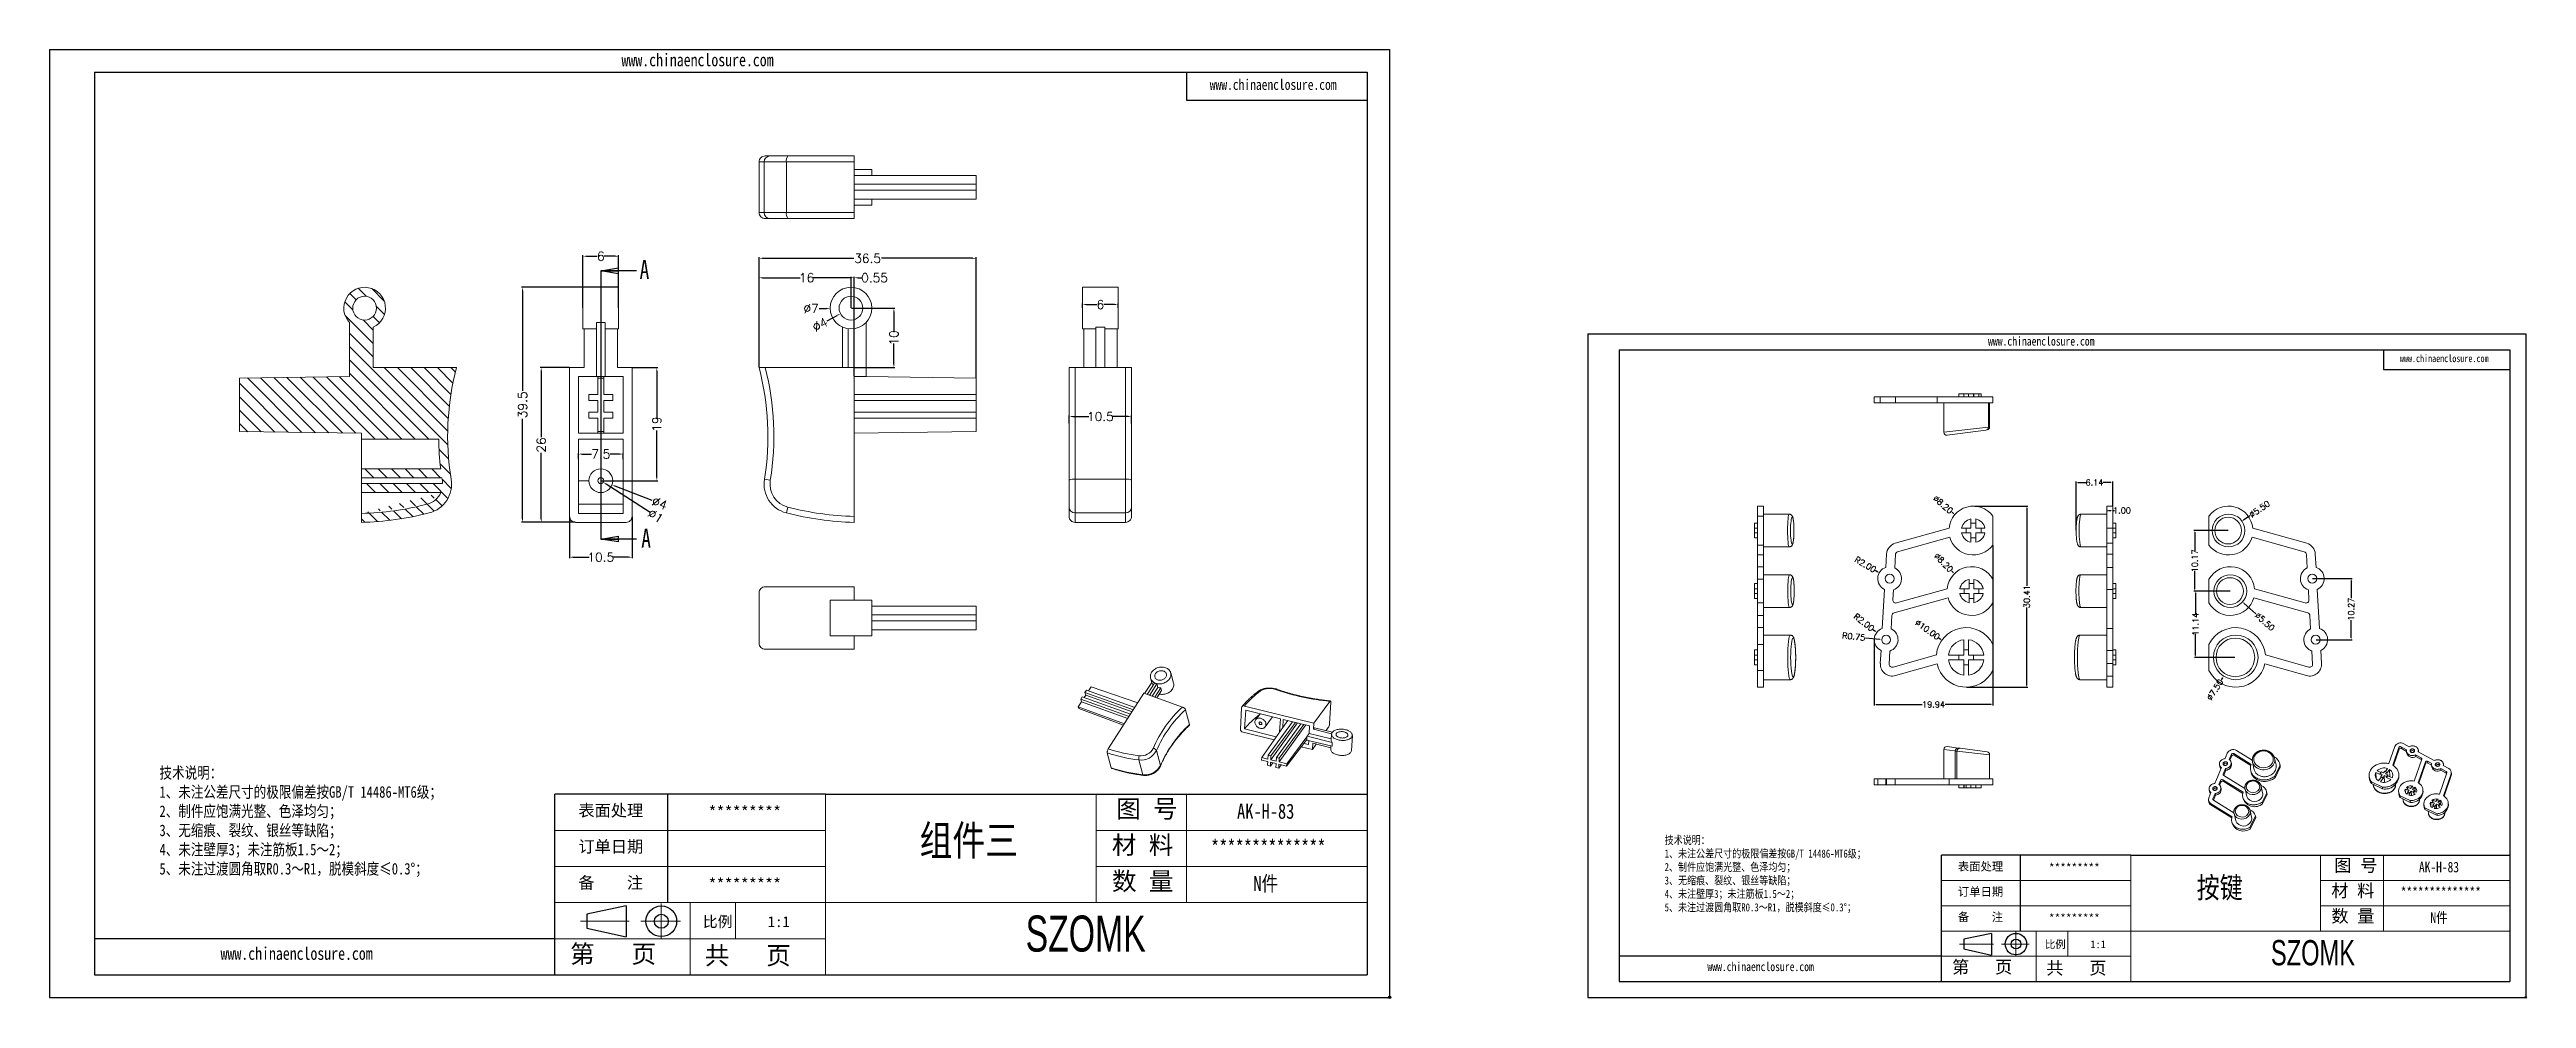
# Model space of a CAD drawing. Header units: inches. Extents: x 1424 to 4050, y 1126 to 1517.
# Drawn here: x 3633.3 to 4049.7, y 1125.7 to 1285.1 of the extents above; entities that cross this region are included whole.
import ezdxf

# ---------------------------------------------------------------- set-up
doc = ezdxf.new("R2010")
doc.units = ezdxf.units.IN
doc.header["$LTSCALE"] = 15
doc.linetypes.add('CENTER2', pattern=[28.575, 19.05, -3.175, 3.175, -3.175])
doc.linetypes.add('PHANTOM', pattern=[12.7, 6.35, -1.27, 1.27, -1.27, 1.27, -1.27])
doc.layers.add('文字', color=81, linetype='Continuous')
for name, color, linetype, lineweight in [('粗实线', 7, 'Continuous', 30), ('细实线', 3, 'Continuous', 9), ('细点划线', 2, 'CENTER2', 9)]:
    doc.layers.add(name, color=color, linetype=linetype, lineweight=lineweight)
doc.styles.add('SLDTEXTSTYLE0', font='TXT', dxfattribs={"width": 0.75})
doc.styles.get("Standard").update_dxf_attribs({"font": 'txt', "bigfont": 'gbcbig.shx'})
doc.styles.add('宋体', font='', dxfattribs={"width": 0.8, "height": 3.5})
doc.styles.add('长仿宋', font='', dxfattribs={"width": 0.7, "height": 4})
doc.styles.get('宋体').set_extended_font_data('SimSun')
doc.styles.get('长仿宋').set_extended_font_data('SimSun')
doc.dimstyles.new('1.5', dxfattribs={"dimtxt": 1, "dimasz": 0.3, "dimexe": 0.18, "dimexo": 0.0625, "dimgap": 0.09, "dimtad": 0, "dimzin": 0, "dimdsep": 46, "dimtxsty": 'Standard', "dimcen": 0, "dimclrd": 3, "dimclre": 3, "dimadec": 0, "dimazin": 2, "dimtfac": 1, "dimtofl": 0, "dimtmove": 0, "dimatfit": 3, "dimfxl": 1, "dimtolj": 1, "dimtzin": 0, "dimarcsym": 0})
doc.dimstyles.new('2', dxfattribs={"dimtxt": 1.5, "dimasz": 0.6, "dimexe": 0.18, "dimexo": 0.0625, "dimgap": 0.09, "dimtad": 0, "dimdsep": 46, "dimtxsty": 'Standard', "dimcen": 0, "dimclrd": 3, "dimclre": 3, "dimadec": 0, "dimazin": 2, "dimtfac": 1, "dimtofl": 0, "dimtmove": 0, "dimatfit": 3, "dimfxl": 1, "dimtolj": 1, "dimtzin": 0, "dimarcsym": 0})

msp = doc.modelspace()

# ---------------------------------------------------------------- texts
at = {"color": 7, "linetype": 'Continuous', "char_height": 3.175, "attachment_point": 1, "style": 'SLDTEXTSTYLE0'}
for insert in [(3732.487, 1249.756), (3732.764, 1204.59)]:
    msp.add_mtext('A', dxfattribs=dict(at, insert=insert))
at = {"attachment_point": 1}
for s, insert, char_height, width in [('{\\fSimHei|b0|i0|c134|p49;表面处理}', (3722.196, 1158.249), 1.99553, 1134.16125), ('{\\fSimHei|b0|i0|c134|p49;*********}', (3744.052, 1157.993), 1.99553, 1134.16125), ('{\\fSimHei|b0|i0|c134|p49;订单日期}', (3722.196, 1152.182), 1.99553, 1134.16125), ('{\\fSimHei|b0|i0|c134|p49;备    注}', (3722.196, 1146.114), 1.99553, 1134.16125), ('{\\fSimHei|b0|i0|c134|p49;*********}', (3744.052, 1145.857), 1.99553, 1134.16125), ('{\\fSimHei|b0|i0|c134|p49;表面处理}', (3954.095, 1148.526), 1.39687, 793.91288), ('{\\fSimHei|b0|i0|c134|p49;*********}', (3969.395, 1148.347), 1.39687, 793.91288), ('{\\fSimHei|b0|i0|c134|p49;订单日期}', (3954.095, 1144.279), 1.39687, 793.91288), ('{\\fSimHei|b0|i0|c134|p49;备    注}', (3954.095, 1140.031), 1.39687, 793.91288), ('{\\fSimHei|b0|i0|c134|p49;*********}', (3969.395, 1139.852), 1.39687, 793.91288)]:
    msp.add_mtext(s, dxfattribs=dict(at, insert=insert, char_height=char_height, width=width))
at = {"layer": '文字', "color": 0, "attachment_point": 1, "style": '宋体'}
for s, insert, char_height, width in [('www.chinaenclosure.com', (3729.436, 1284.447), 2.1359, 37.52574), ('www.chinaenclosure.com', (3828.335, 1280.129), 1.77992, 31.27145), ('www.chinaenclosure.com', (3959.163, 1236.865), 1.49513, 26.26802), ('www.chinaenclosure.com', (4028.393, 1233.842), 1.24594, 21.89001), ('{\\H1.111x;技术说明：\\P1、未注公差尺寸的极限偏差按GB/T 14486-MT6级；\\P2、制件应饱满光整、色泽均匀；\\P3、无缩痕、裂纹、银丝等缺陷；\\P4、未注壁厚3；未注筋板1.5～2；\\P5、未注过渡圆角取R0.3～R1，脱模斜度≤0.3%%D；}', (3651.769, 1164.555), 1.74215, 82.6932), ('{\\H1.111x;AK-H-83}', (3832.917, 1158.386), 2.27546, 26.30691), ('组件三', (3779.556, 1154.733), 5.0566, 64.64662), ('{\\H1.111x;**************}', (3828.54, 1152.319), 2.27546, 26.30691), ('{\\H1.111x;技术说明：\\P1、未注公差尺寸的极限偏差按GB/T 14486-MT6级；\\P2、制件应饱满光整、色泽均匀；\\P3、无缩痕、裂纹、银丝等缺陷；\\P4、未注壁厚3；未注筋板1.5～2；\\P5、未注过渡圆角取R0.3～R1，脱模斜度≤0.3%%D；}', (3904.797, 1152.94), 1.21951, 57.88524), ('{\\H1.111x;N件}', (3835.669, 1146.251), 2.27546, 26.30691), ('按键', (3994.247, 1146.065), 3.5396, 45.25263), ('{\\H1.111x;AK-H-83}', (4031.6, 1148.622), 1.59282, 18.41484), ('{\\H1.111x;**************}', (4028.536, 1144.375), 1.59282, 18.41484), ('{\\H1.111x;N件}', (4033.526, 1140.127), 1.59282, 18.41484), ('www.chinaenclosure.com', (3662.037, 1134.282), 2.1359, 37.52574), ('www.chinaenclosure.com', (3911.984, 1131.75), 1.49513, 26.26802)]:
    msp.add_mtext(s, dxfattribs=dict(at, insert=insert, char_height=char_height, width=width))
at = {"layer": '粗实线', "attachment_point": 1, "style": '长仿宋'}
for insert, char_height, width in [((3797.371, 1139.595), 6.0679, 68.04551), ((4006.718, 1135.468), 4.24753, 47.63186)]:
    msp.add_mtext('{\\fSTXinwei|b0|i0|c134|p2;SZOMK}', dxfattribs=dict(at, insert=insert, char_height=char_height, width=width))
at = {"layer": '细实线', "color": 7, "attachment_point": 1}
for s, insert, char_height, width in [('{\\fSimSun|b0|i0|c134|p54;图 号}', (3812.593, 1159.05), 3.03395, 15.16975), ('{\\fSimSun|b0|i0|c134|p54;材 料   }', (3811.874, 1152.982), 3.03395, 15.16975), ('{\\fSimSun|b0|i0|c134|p54;图 号}', (4017.373, 1149.087), 2.12377, 10.61883), ('{\\fSimSun|b0|i0|c134|p54;数 量}', (3811.889, 1146.885), 3.03395, 13.70777), ('{\\fSimSun|b0|i0|c134|p54;材 料   }', (4016.87, 1144.84), 2.12377, 10.61883), ('{\\fSimSun|b0|i0|c134|p54;比例}', (3743.117, 1139.47), 1.82037, 7.99086), ('{\\fSimSun|b0|i0|c134|p54;1:1}', (3754.02, 1139.47), 1.82037, 7.99086), ('{\\fSimSun|b0|i0|c134|p54;数 量}', (4016.88, 1140.571), 2.12377, 9.59544), ('{\\fSimSun|b0|i0|c134|p54;第   页}', (3720.791, 1134.657), 3.03395, 22.75463), ('{\\fSimSun|b0|i0|c134|p54; 共   页}', (3741.364, 1134.399), 3.03395, 22.75463), ('{\\fSimSun|b0|i0|c134|p54;比例}', (3968.74, 1135.381), 1.27426, 5.5936), ('{\\fSimSun|b0|i0|c134|p54;1:1}', (3976.372, 1135.381), 1.27426, 5.5936), ('{\\fSimSun|b0|i0|c134|p54;第   页}', (3953.112, 1132.012), 2.12377, 15.92824), ('{\\fSimSun|b0|i0|c134|p54; 共   页}', (3967.513, 1131.831), 2.12377, 15.92824)]:
    msp.add_mtext(s, dxfattribs=dict(at, insert=insert, char_height=char_height, width=width))

# ---------------------------------------------------------------- blocks, each defined once
blk = doc.blocks.new('_CLOSED')
at = {"color": 0, "linetype": 'ByBlock', "lineweight": -2}
for p, q in [((-1, 0.166667), (0, 0)), ((-1, 0.166667), (-1, -0.166667)), ((0, 0), (-1, -0.166667)), ((0, 0), (-1, 0))]:
    blk.add_line(p, q, dxfattribs=at)
blk = doc.blocks.new('*D256')
at = {"color": 3, "lineweight": -2}
for p, q in [((3720.71, 1206.61), (3720.71, 1199.63)), ((3731.21, 1206.61), (3731.21, 1199.63)), ((3721.31, 1199.81), (3723.99, 1199.81)), ((3730.61, 1199.81), (3727.92, 1199.81))]:
    blk.add_line(p, q, dxfattribs=at)
at = {"color": 3}
for points in [[(3721.31, 1199.91), (3721.31, 1199.71), (3720.71, 1199.81)], [(3730.61, 1199.91), (3730.61, 1199.71), (3731.21, 1199.81)]]:
    blk.add_solid(points, dxfattribs=at)
at = {"layer": 'Defpoints', "color": 0}
for p in [(3720.71, 1206.67), (3731.21, 1206.67), (3731.21, 1199.81)]:
    blk.add_point(p, dxfattribs=at)
at = {"color": 0, "insert": (3725.96, 1199.81), "char_height": 1.5, "attachment_point": 5}
blk.add_mtext('\\A1;10.5', dxfattribs=at)
blk = doc.blocks.new('*D257')
at = {"color": 3, "lineweight": -2}
for p, q in [((3720.65, 1231.67), (3715.76, 1231.67)), ((3715.94, 1231.07), (3715.94, 1220.01)), ((3715.94, 1206.27), (3715.94, 1217.33)), ((3721.65, 1205.67), (3715.76, 1205.67))]:
    blk.add_line(p, q, dxfattribs=at)
at = {"color": 3}
for points in [[(3715.84, 1231.07), (3716.04, 1231.07), (3715.94, 1231.67)], [(3715.84, 1206.27), (3716.04, 1206.27), (3715.94, 1205.67)]]:
    blk.add_solid(points, dxfattribs=at)
at = {"layer": 'Defpoints', "color": 0}
for p in [(3715.94, 1231.67), (3720.71, 1231.67), (3721.71, 1205.67)]:
    blk.add_point(p, dxfattribs=at)
at = {"color": 0, "insert": (3715.94, 1218.67), "char_height": 1.5, "attachment_point": 5, "rotation": 90}
blk.add_mtext('\\A1;26', dxfattribs=at)
blk = doc.blocks.new('*D258')
at = {"color": 3, "lineweight": -2}
for p, q in [((3728.9, 1245.17), (3712.63, 1245.17)), ((3712.81, 1244.57), (3712.81, 1227.76)), ((3712.81, 1206.27), (3712.81, 1223.08)), ((3721.65, 1205.67), (3712.63, 1205.67))]:
    blk.add_line(p, q, dxfattribs=at)
at = {"color": 3}
for points in [[(3712.71, 1244.57), (3712.91, 1244.57), (3712.81, 1245.17)], [(3712.71, 1206.27), (3712.91, 1206.27), (3712.81, 1205.67)]]:
    blk.add_solid(points, dxfattribs=at)
at = {"layer": 'Defpoints', "color": 0}
for p in [(3728.96, 1245.17), (3712.81, 1205.67), (3721.71, 1205.67)]:
    blk.add_point(p, dxfattribs=at)
at = {"color": 0, "insert": (3712.81, 1225.42), "char_height": 1.5, "attachment_point": 5, "rotation": 90}
blk.add_mtext('\\A1;39.5', dxfattribs=at)
blk = doc.blocks.new('*D259')
at = {"color": 3, "lineweight": -2}
for p, q in [((3722.21, 1216.27), (3722.21, 1217.32)), ((3722.81, 1217.14), (3724.37, 1217.14)), ((3729.11, 1217.14), (3727.55, 1217.14)), ((3729.71, 1216.27), (3729.71, 1217.32))]:
    blk.add_line(p, q, dxfattribs=at)
at = {"color": 3}
for points in [[(3722.81, 1217.24), (3722.81, 1217.04), (3722.21, 1217.14)], [(3729.11, 1217.24), (3729.11, 1217.04), (3729.71, 1217.14)]]:
    blk.add_solid(points, dxfattribs=at)
at = {"layer": 'Defpoints', "color": 0}
for p in [(3722.21, 1216.21), (3729.71, 1217.14), (3729.71, 1216.21)]:
    blk.add_point(p, dxfattribs=at)
at = {"color": 0, "insert": (3725.96, 1217.14), "char_height": 1.5, "attachment_point": 5}
blk.add_mtext('\\A1;7.5', dxfattribs=at)
blk = doc.blocks.new('*D260')
at = {"color": 3, "lineweight": -2}
for p, q in [((3731.27, 1231.67), (3735.56, 1231.67)), ((3735.38, 1231.07), (3735.38, 1223.26)), ((3735.38, 1213.27), (3735.38, 1221.08)), ((3726.02, 1212.67), (3735.56, 1212.67))]:
    blk.add_line(p, q, dxfattribs=at)
at = {"color": 3}
for points in [[(3735.28, 1231.07), (3735.48, 1231.07), (3735.38, 1231.67)], [(3735.28, 1213.27), (3735.48, 1213.27), (3735.38, 1212.67)]]:
    blk.add_solid(points, dxfattribs=at)
at = {"layer": 'Defpoints', "color": 0}
for p in [(3731.21, 1231.67), (3735.38, 1231.67), (3725.96, 1212.67)]:
    blk.add_point(p, dxfattribs=at)
at = {"color": 0, "insert": (3735.38, 1222.17), "char_height": 1.5, "attachment_point": 5, "rotation": 90}
blk.add_mtext('\\A1;19', dxfattribs=at)
blk = doc.blocks.new('*D261')
at = {"color": 3, "lineweight": -2}
for p, q in [((3722.96, 1241.73), (3722.96, 1250.57)), ((3723.56, 1250.39), (3725.37, 1250.39)), ((3728.36, 1250.39), (3726.55, 1250.39)), ((3728.96, 1241.73), (3728.96, 1250.57))]:
    blk.add_line(p, q, dxfattribs=at)
at = {"color": 3}
for points in [[(3723.56, 1250.49), (3723.56, 1250.29), (3722.96, 1250.39)], [(3728.36, 1250.49), (3728.36, 1250.29), (3728.96, 1250.39)]]:
    blk.add_solid(points, dxfattribs=at)
at = {"layer": 'Defpoints', "color": 0}
for p in [(3728.96, 1250.39), (3722.96, 1241.67), (3728.96, 1241.67)]:
    blk.add_point(p, dxfattribs=at)
at = {"color": 0, "insert": (3725.96, 1250.39), "char_height": 1.5, "attachment_point": 5}
blk.add_mtext('\\A1;6', dxfattribs=at)
blk = doc.blocks.new('*D262')
at = {"color": 3, "lineweight": -2}
blk.add_line((3734.61, 1209.35), (3728.39, 1211.74), dxfattribs=at)
at = {"color": 3}
blk.add_solid([(3728.42, 1211.83), (3728.35, 1211.64), (3727.83, 1211.95)], dxfattribs=at)
at = {"layer": 'Defpoints', "color": 0}
for p in [(3724.09, 1213.38), (3727.83, 1211.95)]:
    blk.add_point(p, dxfattribs=at)
at = {"color": 0, "insert": (3735.86, 1208.87), "char_height": 1.5, "attachment_point": 5, "rotation": 339.0184}
blk.add_mtext('\\A1;∅4', dxfattribs=at)
blk = doc.blocks.new('*D263')
at = {"color": 3, "lineweight": -2}
blk.add_line((3734.27, 1207.33), (3726.88, 1212.07), dxfattribs=at)
at = {"color": 3}
blk.add_solid([(3726.94, 1212.16), (3726.83, 1211.99), (3726.38, 1212.4)], dxfattribs=at)
at = {"layer": 'Defpoints', "color": 0}
for p in [(3725.54, 1212.94), (3726.38, 1212.4)]:
    blk.add_point(p, dxfattribs=at)
at = {"color": 0, "insert": (3735.19, 1206.74), "char_height": 1.5, "attachment_point": 5, "rotation": 327.2809}
blk.add_mtext('\\A1;∅1', dxfattribs=at)
blk = doc.blocks.new('*D264')
at = {"color": 3, "lineweight": -2}
for p, q in [((3752.56, 1231.73), (3752.56, 1250.22)), ((3753.16, 1250.04), (3768.47, 1250.04)), ((3788.46, 1250.04), (3773.15, 1250.04)), ((3789.06, 1229.98), (3789.06, 1250.22))]:
    blk.add_line(p, q, dxfattribs=at)
at = {"color": 3}
for points in [[(3753.16, 1250.14), (3753.16, 1249.94), (3752.56, 1250.04)], [(3788.46, 1250.14), (3788.46, 1249.94), (3789.06, 1250.04)]]:
    blk.add_solid(points, dxfattribs=at)
at = {"layer": 'Defpoints', "color": 0}
for p in [(3789.06, 1250.04), (3752.56, 1231.67), (3789.06, 1229.92)]:
    blk.add_point(p, dxfattribs=at)
at = {"color": 0, "insert": (3770.81, 1250.04), "char_height": 1.5, "attachment_point": 5}
blk.add_mtext('\\A1;36.5', dxfattribs=at)
blk = doc.blocks.new('*D265')
at = {"color": 3, "lineweight": -2}
for p, q in [((3768.08, 1241.67), (3775.41, 1241.67)), ((3775.23, 1241.07), (3775.23, 1237.63)), ((3775.23, 1232.27), (3775.23, 1235.7)), ((3768.63, 1231.67), (3775.41, 1231.67))]:
    blk.add_line(p, q, dxfattribs=at)
at = {"color": 3}
for points in [[(3775.13, 1241.07), (3775.33, 1241.07), (3775.23, 1241.67)], [(3775.13, 1232.27), (3775.33, 1232.27), (3775.23, 1231.67)]]:
    blk.add_solid(points, dxfattribs=at)
at = {"layer": 'Defpoints', "color": 0}
for p in [(3768.02, 1241.67), (3768.56, 1231.67), (3775.23, 1231.67)]:
    blk.add_point(p, dxfattribs=at)
at = {"color": 0, "insert": (3775.23, 1236.67), "char_height": 1.5, "attachment_point": 5, "rotation": 90}
blk.add_mtext('\\A1;10', dxfattribs=at)
blk = doc.blocks.new('*D266')
at = {"color": 3, "lineweight": -2}
blk.add_line((3762.65, 1241.62), (3763.92, 1241.63), dxfattribs=at)
at = {"color": 3}
blk.add_solid([(3763.92, 1241.73), (3763.92, 1241.53), (3764.52, 1241.63)], dxfattribs=at)
at = {"layer": 'Defpoints', "color": 0}
for p in [(3764.52, 1241.63), (3771.52, 1241.7)]:
    blk.add_point(p, dxfattribs=at)
at = {"color": 0, "insert": (3761.31, 1241.6), "char_height": 1.5, "attachment_point": 5, "rotation": 0.5674}
blk.add_mtext('\\A1;∅7', dxfattribs=at)
blk = doc.blocks.new('*D267')
at = {"color": 3, "lineweight": -2}
blk.add_line((3764, 1239.53), (3765.72, 1240.45), dxfattribs=at)
at = {"color": 3}
blk.add_solid([(3765.67, 1240.54), (3765.77, 1240.36), (3766.25, 1240.73)], dxfattribs=at)
at = {"layer": 'Defpoints', "color": 0}
for p in [(3769.78, 1242.61), (3766.25, 1240.73)]:
    blk.add_point(p, dxfattribs=at)
at = {"color": 0, "insert": (3762.82, 1238.9), "char_height": 1.5, "attachment_point": 5, "rotation": 28.029}
blk.add_mtext('\\A1;∅4', dxfattribs=at)
blk = doc.blocks.new('*D268')
at = {"color": 3, "lineweight": -2}
for p, q in [((3752.56, 1231.73), (3752.56, 1246.95)), ((3753.16, 1246.77), (3759.47, 1246.77)), ((3767.96, 1246.77), (3761.65, 1246.77)), ((3768.56, 1230.23), (3768.56, 1246.95))]:
    blk.add_line(p, q, dxfattribs=at)
at = {"color": 3}
for points in [[(3753.16, 1246.87), (3753.16, 1246.67), (3752.56, 1246.77)], [(3767.96, 1246.87), (3767.96, 1246.67), (3768.56, 1246.77)]]:
    blk.add_solid(points, dxfattribs=at)
at = {"layer": 'Defpoints', "color": 0}
for p in [(3752.56, 1246.77), (3752.56, 1231.67), (3768.56, 1230.17)]:
    blk.add_point(p, dxfattribs=at)
at = {"color": 0, "insert": (3760.56, 1246.77), "char_height": 1.5, "attachment_point": 5}
blk.add_mtext('\\A1;16', dxfattribs=at)
blk = doc.blocks.new('*D269')
at = {"color": 3, "lineweight": -2}
for p, q in [((3767.42, 1246.77), (3766.82, 1246.77)), ((3768.02, 1241.73), (3768.02, 1246.95)), ((3768.56, 1231.13), (3768.56, 1246.95)), ((3769.16, 1246.77), (3769.76, 1246.77))]:
    blk.add_line(p, q, dxfattribs=at)
at = {"color": 3}
for points in [[(3767.42, 1246.87), (3767.42, 1246.67), (3768.02, 1246.77)], [(3769.16, 1246.87), (3769.16, 1246.67), (3768.56, 1246.77)]]:
    blk.add_solid(points, dxfattribs=at)
at = {"layer": 'Defpoints', "color": 0}
for p in [(3768.56, 1246.77), (3768.02, 1241.67), (3768.56, 1231.07)]:
    blk.add_point(p, dxfattribs=at)
at = {"color": 0, "insert": (3771.98, 1246.77), "char_height": 1.5, "attachment_point": 5}
blk.add_mtext('\\A1;0.55', dxfattribs=at)
blk = doc.blocks.new('*D270')
at = {"color": 3, "lineweight": -2}
for p, q in [((3804.69, 1222.27), (3804.69, 1223.63)), ((3805.29, 1223.45), (3807.98, 1223.45)), ((3814.59, 1223.45), (3811.91, 1223.45)), ((3815.19, 1222.27), (3815.19, 1223.63))]:
    blk.add_line(p, q, dxfattribs=at)
at = {"color": 3}
for points in [[(3805.29, 1223.55), (3805.29, 1223.35), (3804.69, 1223.45)], [(3814.59, 1223.55), (3814.59, 1223.35), (3815.19, 1223.45)]]:
    blk.add_solid(points, dxfattribs=at)
at = {"layer": 'Defpoints', "color": 0}
for p in [(3804.69, 1222.21), (3815.19, 1223.45), (3815.19, 1222.21)]:
    blk.add_point(p, dxfattribs=at)
at = {"color": 0, "insert": (3809.94, 1223.45), "char_height": 1.5, "attachment_point": 5}
blk.add_mtext('\\A1;10.5', dxfattribs=at)
blk = doc.blocks.new('*D271')
at = {"color": 3, "lineweight": -2}
for p, q in [((3806.94, 1241.73), (3806.94, 1242.45)), ((3807.54, 1242.27), (3809.35, 1242.27)), ((3812.34, 1242.27), (3810.53, 1242.27)), ((3812.94, 1241.73), (3812.94, 1242.45))]:
    blk.add_line(p, q, dxfattribs=at)
at = {"color": 3}
for points in [[(3807.54, 1242.37), (3807.54, 1242.17), (3806.94, 1242.27)], [(3812.34, 1242.37), (3812.34, 1242.17), (3812.94, 1242.27)]]:
    blk.add_solid(points, dxfattribs=at)
at = {"layer": 'Defpoints', "color": 0}
for p in [(3806.94, 1241.67), (3812.94, 1242.27), (3812.94, 1241.67)]:
    blk.add_point(p, dxfattribs=at)
at = {"color": 0, "insert": (3809.94, 1242.27), "char_height": 1.5, "attachment_point": 5}
blk.add_mtext('\\A1;6', dxfattribs=at)
blk = doc.blocks.new('*D311')
at = {"color": 3, "lineweight": -2}
for p, q in [((3999.77, 1194.11), (3993.87, 1194.11)), ((3994.05, 1193.81), (3994.05, 1190.13)), ((3994.05, 1183.27), (3994.05, 1186.95)), ((4000.68, 1182.97), (3993.87, 1182.97))]:
    blk.add_line(p, q, dxfattribs=at)
at = {"color": 3}
for points in [[(3994, 1193.81), (3994.1, 1193.81), (3994.05, 1194.11)], [(3994, 1183.27), (3994.1, 1183.27), (3994.05, 1182.97)]]:
    blk.add_solid(points, dxfattribs=at)
at = {"layer": 'Defpoints', "color": 0}
for p in [(3994.05, 1194.11), (3999.83, 1194.11), (4000.74, 1182.97)]:
    blk.add_point(p, dxfattribs=at)
at = {"color": 0, "insert": (3994.05, 1188.54), "char_height": 1, "attachment_point": 5, "rotation": 90}
blk.add_mtext('\\A1;11.14', dxfattribs=at)
blk = doc.blocks.new('*D312')
at = {"color": 3, "lineweight": -2}
for p, q in [((3999.53, 1204.29), (3993.74, 1204.29)), ((3993.92, 1203.99), (3993.92, 1200.87)), ((3993.92, 1194.41), (3993.92, 1197.53)), ((3999.84, 1194.11), (3993.74, 1194.11))]:
    blk.add_line(p, q, dxfattribs=at)
at = {"color": 3}
for points in [[(3993.87, 1203.99), (3993.97, 1203.99), (3993.92, 1204.29)], [(3993.87, 1194.41), (3993.97, 1194.41), (3993.92, 1194.11)]]:
    blk.add_solid(points, dxfattribs=at)
at = {"layer": 'Defpoints', "color": 0}
for p in [(3993.92, 1204.29), (3999.6, 1204.29), (3999.9, 1194.11)]:
    blk.add_point(p, dxfattribs=at)
at = {"color": 0, "insert": (3993.92, 1199.2), "char_height": 1, "attachment_point": 5, "rotation": 90}
blk.add_mtext('\\A1;10.17', dxfattribs=at)
blk = doc.blocks.new('*D313')
at = {"color": 3, "lineweight": -2}
for p, q in [((4013.73, 1196.21), (4020.38, 1196.21)), ((4020.2, 1195.91), (4020.2, 1192.91)), ((4020.2, 1186.24), (4020.2, 1189.23)), ((4014.31, 1185.94), (4020.38, 1185.94))]:
    blk.add_line(p, q, dxfattribs=at)
at = {"color": 3}
for points in [[(4020.15, 1195.91), (4020.25, 1195.91), (4020.2, 1196.21)], [(4020.15, 1186.24), (4020.25, 1186.24), (4020.2, 1185.94)]]:
    blk.add_solid(points, dxfattribs=at)
at = {"layer": 'Defpoints', "color": 0}
for p in [(4013.67, 1196.21), (4014.25, 1185.94), (4020.2, 1185.94)]:
    blk.add_point(p, dxfattribs=at)
at = {"color": 0, "insert": (4020.2, 1191.07), "char_height": 1, "attachment_point": 5, "rotation": 90}
blk.add_mtext('\\A1;10.27', dxfattribs=at)
blk = doc.blocks.new('*D314')
at = {"color": 3, "lineweight": -2}
for p, q in [((3973.98, 1204.35), (3973.98, 1212.54)), ((3974.28, 1212.36), (3975.63, 1212.36)), ((3979.83, 1212.36), (3978.48, 1212.36)), ((3980.13, 1208.45), (3980.13, 1212.54))]:
    blk.add_line(p, q, dxfattribs=at)
at = {"color": 3}
for points in [[(3974.28, 1212.41), (3974.28, 1212.31), (3973.98, 1212.36)], [(3979.83, 1212.41), (3979.83, 1212.31), (3980.13, 1212.36)]]:
    blk.add_solid(points, dxfattribs=at)
at = {"layer": 'Defpoints', "color": 0}
for p in [(3980.13, 1212.36), (3980.13, 1208.39), (3973.98, 1204.29)]:
    blk.add_point(p, dxfattribs=at)
at = {"color": 0, "insert": (3977.05, 1212.36), "char_height": 1, "attachment_point": 5}
blk.add_mtext('\\A1;6.14', dxfattribs=at)
blk = doc.blocks.new('*D315')
at = {"color": 3, "lineweight": -2}
for p, q in [((3979.13, 1207.78), (3979.13, 1207.49)), ((3979.43, 1207.67), (3979.83, 1207.67)), ((3980.13, 1207.78), (3980.13, 1207.49)), ((3980.13, 1207.67), (3980.43, 1207.67))]:
    blk.add_line(p, q, dxfattribs=at)
at = {"color": 3}
for points in [[(3979.43, 1207.72), (3979.43, 1207.62), (3979.13, 1207.67)], [(3979.83, 1207.72), (3979.83, 1207.62), (3980.13, 1207.67)]]:
    blk.add_solid(points, dxfattribs=at)
at = {"layer": 'Defpoints', "color": 0}
for p in [(3979.13, 1207.85), (3980.13, 1207.85), (3980.13, 1207.67)]:
    blk.add_point(p, dxfattribs=at)
at = {"color": 0, "insert": (3981.68, 1207.67), "char_height": 1, "attachment_point": 5}
blk.add_mtext('\\A1;1.00', dxfattribs=at)
blk = doc.blocks.new('*D316')
at = {"color": 3, "lineweight": -2}
for p, q in [((3959.98, 1201.78), (3959.98, 1174.89)), ((3940.04, 1185.99), (3940.04, 1174.89)), ((3940.34, 1175.07), (3948.08, 1175.07)), ((3959.68, 1175.07), (3951.93, 1175.07))]:
    blk.add_line(p, q, dxfattribs=at)
at = {"color": 3}
for points in [[(3940.34, 1175.12), (3940.34, 1175.02), (3940.04, 1175.07)], [(3959.68, 1175.12), (3959.68, 1175.02), (3959.98, 1175.07)]]:
    blk.add_solid(points, dxfattribs=at)
at = {"layer": 'Defpoints', "color": 0}
for p in [(3959.98, 1201.84), (3940.04, 1186.05), (3959.98, 1175.07)]:
    blk.add_point(p, dxfattribs=at)
at = {"color": 0, "insert": (3950.01, 1175.07), "char_height": 1, "attachment_point": 5}
blk.add_mtext('\\A1;19.94', dxfattribs=at)
blk = doc.blocks.new('*D317')
at = {"color": 3, "lineweight": -2}
for p, q in [((3956.94, 1208.38), (3965.85, 1208.38)), ((3965.67, 1208.08), (3965.67, 1195.02)), ((3965.67, 1178.27), (3965.67, 1191.34)), ((3955.54, 1177.97), (3965.85, 1177.97))]:
    blk.add_line(p, q, dxfattribs=at)
at = {"color": 3}
for points in [[(3965.62, 1208.08), (3965.72, 1208.08), (3965.67, 1208.38)], [(3965.62, 1178.27), (3965.72, 1178.27), (3965.67, 1177.97)]]:
    blk.add_solid(points, dxfattribs=at)
at = {"layer": 'Defpoints', "color": 0}
for p in [(3956.87, 1208.38), (3965.67, 1208.38), (3955.48, 1177.97)]:
    blk.add_point(p, dxfattribs=at)
at = {"color": 0, "insert": (3965.67, 1193.18), "char_height": 1, "attachment_point": 5, "rotation": 90}
blk.add_mtext('\\A1;30.41', dxfattribs=at)
blk = doc.blocks.new('*D321')
at = {"color": 3, "lineweight": -2}
blk.add_line((3940.2, 1197.61), (3940.63, 1197.36), dxfattribs=at)
at = {"color": 3}
blk.add_solid([(3940.65, 1197.41), (3940.6, 1197.32), (3940.89, 1197.21)], dxfattribs=at)
at = {"layer": 'Defpoints', "color": 0}
for p in [(3940.89, 1197.21), (3942.62, 1196.21)]:
    blk.add_point(p, dxfattribs=at)
at = {"color": 0, "insert": (3938.54, 1198.58), "char_height": 1, "attachment_point": 5, "rotation": 329.8639}
blk.add_mtext('\\A1;R2.00', dxfattribs=at)
blk = doc.blocks.new('*D322')
at = {"color": 3, "lineweight": -2}
blk.add_line((3939.82, 1187.68), (3940.23, 1187.36), dxfattribs=at)
at = {"color": 3}
blk.add_solid([(3940.26, 1187.4), (3940.2, 1187.32), (3940.46, 1187.17)], dxfattribs=at)
at = {"layer": 'Defpoints', "color": 0}
for p in [(3940.46, 1187.17), (3942.03, 1185.94)]:
    blk.add_point(p, dxfattribs=at)
at = {"color": 0, "insert": (3938.31, 1188.87), "char_height": 1, "attachment_point": 5, "rotation": 321.7782}
blk.add_mtext('\\A1;R2.00', dxfattribs=at)
blk = doc.blocks.new('*D323')
at = {"color": 3, "lineweight": -2}
blk.add_line((3938.57, 1186.27), (3940.99, 1186.04), dxfattribs=at)
at = {"color": 3}
blk.add_solid([(3940.99, 1186.09), (3940.98, 1185.99), (3941.29, 1186.01)], dxfattribs=at)
at = {"layer": 'Defpoints', "color": 0}
for p in [(3941.29, 1186.01), (3942.03, 1185.94)]:
    blk.add_point(p, dxfattribs=at)
at = {"color": 0, "insert": (3936.58, 1186.47), "char_height": 1, "attachment_point": 5, "rotation": 354.4602}
blk.add_mtext('\\A1;R0.75', dxfattribs=at)
blk = doc.blocks.new('*D325')
at = {"color": 3, "lineweight": -2}
blk.add_line((3953.12, 1207.35), (3953.35, 1207.16), dxfattribs=at)
at = {"color": 3}
blk.add_solid([(3953.38, 1207.19), (3953.32, 1207.12), (3953.58, 1206.96)], dxfattribs=at)
at = {"layer": 'Defpoints', "color": 0}
for p in [(3953.58, 1206.96), (3959.79, 1201.61)]:
    blk.add_point(p, dxfattribs=at)
at = {"color": 0, "insert": (3951.6, 1208.66), "char_height": 1, "attachment_point": 5, "rotation": 319.2994}
blk.add_mtext('\\A1;∅8.20', dxfattribs=at)
blk = doc.blocks.new('*D326')
at = {"color": 3, "lineweight": -2}
blk.add_line((3953.1, 1197.47), (3953.31, 1197.26), dxfattribs=at)
at = {"color": 3}
blk.add_solid([(3953.34, 1197.3), (3953.27, 1197.23), (3953.52, 1197.05)], dxfattribs=at)
at = {"layer": 'Defpoints', "color": 0}
for p in [(3953.52, 1197.05), (3959.25, 1191.18)]:
    blk.add_point(p, dxfattribs=at)
at = {"color": 0, "insert": (3951.7, 1198.91), "char_height": 1, "attachment_point": 5, "rotation": 314.3535}
blk.add_mtext('\\A1;∅8.20', dxfattribs=at)
blk = doc.blocks.new('*D327')
at = {"color": 3, "lineweight": -2}
blk.add_line((3950.76, 1186.36), (3951.17, 1186.06), dxfattribs=at)
at = {"color": 3}
blk.add_solid([(3951.2, 1186.1), (3951.14, 1186.02), (3951.42, 1185.89)], dxfattribs=at)
at = {"layer": 'Defpoints', "color": 0}
for p in [(3951.42, 1185.89), (3959.54, 1180.06)]:
    blk.add_point(p, dxfattribs=at)
at = {"color": 0, "insert": (3948.99, 1187.63), "char_height": 1, "attachment_point": 5, "rotation": 324.3419}
blk.add_mtext('\\A1;∅10.00', dxfattribs=at)
blk = doc.blocks.new('*D328')
at = {"color": 3, "lineweight": -2}
blk.add_line((3998.4, 1179.22), (3998.62, 1179.56), dxfattribs=at)
at = {"color": 3}
blk.add_solid([(3998.58, 1179.59), (3998.66, 1179.54), (3998.78, 1179.82)], dxfattribs=at)
at = {"layer": 'Defpoints', "color": 0}
for p in [(4002.83, 1186.13), (3998.78, 1179.82)]:
    blk.add_point(p, dxfattribs=at)
at = {"color": 0, "insert": (3997.31, 1177.53), "char_height": 1, "attachment_point": 5, "rotation": 57.3358}
blk.add_mtext('\\A1;∅7.50', dxfattribs=at)
blk = doc.blocks.new('*D329')
at = {"color": 3, "lineweight": -2}
blk.add_line((4004.18, 1190.32), (4002.18, 1192.09), dxfattribs=at)
at = {"color": 3}
blk.add_solid([(4002.22, 1192.13), (4002.15, 1192.06), (4001.96, 1192.29)], dxfattribs=at)
at = {"layer": 'Defpoints', "color": 0}
for p in [(3997.84, 1195.94), (4001.96, 1192.29)]:
    blk.add_point(p, dxfattribs=at)
at = {"color": 0, "insert": (4005.69, 1188.99), "char_height": 1, "attachment_point": 5, "rotation": 318.4836}
blk.add_mtext('\\A1;∅5.50', dxfattribs=at)
blk = doc.blocks.new('*D330')
at = {"color": 3, "lineweight": -2}
blk.add_line((4003.15, 1206.74), (4002.11, 1206.02), dxfattribs=at)
at = {"color": 3}
blk.add_solid([(4002.08, 1206.06), (4002.13, 1205.98), (4001.86, 1205.85)], dxfattribs=at)
at = {"layer": 'Defpoints', "color": 0}
for p in [(4001.86, 1205.85), (3997.34, 1202.72)]:
    blk.add_point(p, dxfattribs=at)
at = {"color": 0, "insert": (4004.8, 1207.89), "char_height": 1, "attachment_point": 5, "rotation": 34.6662}
blk.add_mtext('\\A1;∅5.50', dxfattribs=at)

# ---------------------------------------------------------------- dimensions: what is measured, and where the dimension line sits
for base, p1, p2, dimstyle, picture, middle in [((3728.959, 1250.386), (3722.959, 1241.669), (3728.959, 1241.669), '2', '*D261', (3725.959, 1250.386)), ((3752.563, 1246.765), (3768.563, 1230.169), (3752.563, 1231.669), '2', '*D268', (3760.563, 1246.765)), ((3768.563, 1246.765), (3768.016, 1241.669), (3768.563, 1231.07), '2', '*D269', (3771.978, 1246.765)), ((3812.941, 1242.268), (3806.941, 1241.669), (3812.941, 1241.669), '2', '*D271', (3809.941, 1242.268)), ((3815.191, 1223.451), (3804.691, 1222.205), (3815.191, 1222.205), '2', '*D270', (3809.941, 1223.451)), ((3729.709, 1217.141), (3722.209, 1216.208), (3729.709, 1216.208), '2', '*D259', (3725.959, 1217.141)), ((3980.127, 1212.356), (3973.983, 1204.287), (3980.127, 1208.387), '1.5', '*D314', (3977.055, 1212.356)), ((3980.127, 1207.673), (3979.127, 1207.846), (3980.127, 1207.846), '1.5', '*D315', (3981.684, 1207.673)), ((3731.209, 1199.815), (3720.709, 1206.669), (3731.209, 1206.669), '2', '*D256', (3725.959, 1199.815)), ((3959.975, 1175.069), (3940.038, 1186.049), (3959.975, 1201.84), '1.5', '*D316', (3950.006, 1175.069))]:
    dim = msp.add_linear_dim(base=base, p1=p1, p2=p2, dimstyle=dimstyle)
    dim.commit()
    dim.dimension.update_dxf_attribs({"geometry": picture, "text_midpoint": middle})
dim = msp.add_linear_dim(base=(3789.063, 1250.041), p1=(3752.563, 1231.669), p2=(3789.063, 1229.919), dimstyle='2')
dim.commit()
dim.dimension.update_dxf_attribs({"geometry": '*D264', "text_midpoint": (3770.813, 1250.041), "dimtype": 160})
for base, p1, p2, dimstyle, picture, middle in [((3712.805, 1205.669), (3728.959, 1245.169), (3721.709, 1205.669), '2', '*D258', (3712.805, 1225.419)), ((3775.229, 1231.669), (3768.016, 1241.669), (3768.563, 1231.669), '2', '*D265', (3775.229, 1236.669)), ((3715.935, 1231.669), (3721.709, 1205.669), (3720.709, 1231.669), '2', '*D257', (3715.935, 1218.669)), ((3735.375, 1231.669), (3725.959, 1212.669), (3731.209, 1231.669), '2', '*D260', (3735.375, 1222.169)), ((3965.672, 1208.383), (3955.479, 1177.974), (3956.873, 1208.383), '1.5', '*D317', (3965.672, 1193.178)), ((3993.924, 1204.287), (3999.898, 1194.114), (3999.597, 1204.287), '1.5', '*D312', (3993.924, 1199.201)), ((4020.199, 1185.936), (4013.666, 1196.21), (4014.248, 1185.936), '1.5', '*D313', (4020.199, 1191.073)), ((3994.051, 1194.114), (4000.739, 1182.974), (3999.834, 1194.114), '1.5', '*D311', (3994.051, 1188.544))]:
    dim = msp.add_linear_dim(base=base, p1=p1, p2=p2, angle=90, dimstyle=dimstyle)
    dim.commit()
    dim.dimension.update_dxf_attribs({"geometry": picture, "text_midpoint": middle})
for p1, p2, dimstyle, picture, middle in [((3771.516, 1241.703), (3764.516, 1241.634), '2', '*D266', (3761.308, 1241.602)), ((3769.781, 1242.608), (3766.251, 1240.729), '2', '*D267', (3762.82, 1238.903)), ((3724.091, 1213.385), (3727.826, 1211.953), '2', '*D262', (3735.858, 1208.872)), ((3725.538, 1212.939), (3726.379, 1212.398), '2', '*D263', (3735.186, 1206.741)), ((3997.335, 1202.723), (4001.859, 1205.851), '1.5', '*D330', (4004.801, 1207.885)), ((3997.839, 1195.937), (4001.958, 1192.291), '1.5', '*D329', (4005.687, 1188.99)), ((3959.542, 1180.06), (3951.417, 1185.889), '1.5', '*D327', (3948.991, 1187.63)), ((4002.827, 1186.131), (3998.779, 1179.817), '1.5', '*D328', (3997.313, 1177.531))]:
    dim = msp.add_diameter_dim_2p(p1=p1, p2=p2, dimstyle=dimstyle)
    dim.commit()
    dim.dimension.update_dxf_attribs({"geometry": picture, "text_midpoint": middle, "dimtype": 163})
for p1, p2, picture, middle in [((3959.793, 1201.613), (3953.577, 1206.961), '*D325', (3951.601, 1208.66)), ((3959.25, 1191.183), (3953.517, 1197.046), '*D326', (3951.695, 1198.91))]:
    dim = msp.add_diameter_dim_2p(p1=p1, p2=p2, dimstyle='1.5')
    dim.commit()
    dim.dimension.update_dxf_attribs({"geometry": picture, "text_midpoint": middle})
for center, mpoint, picture, middle in [((3942.616, 1196.21), (3940.886, 1197.214), '*D321', (3938.54, 1198.576)), ((3942.034, 1185.936), (3941.288, 1186.008), '*D323', (3936.576, 1186.465)), ((3942.034, 1185.936), (3940.463, 1187.173), '*D322', (3938.313, 1188.866))]:
    dim = msp.add_radius_dim(center=center, mpoint=mpoint, dimstyle='1.5')
    dim.commit()
    dim.dimension.update_dxf_attribs({"geometry": picture, "text_midpoint": middle, "dimtype": 164})

# ---------------------------------------------------------------- hatches: boundary and pattern name
at = {"linetype": 'Continuous', "lineweight": 0}
h = msp.add_hatch(dxfattribs=at)
h.set_pattern_fill('ANSI31', color=4, scale=0.5, angle=90, style=0)
h.set_pattern_definition([(135, (-235.4063, -173.194), (-1.122532, -1.122532), [])])
edge = h.paths.add_edge_path(flags=0)
edge.add_arc((3684.483, 1256.394), 49.241, 271.43117, 284.41693, ccw=False)
edge.add_line((3685.713, 1207.169), (3685.713, 1205.669))
edge.add_arc((3684.483, 1256.394), 50.741, 271.38886, 284.41693)
edge.add_arc((3695.871, 1212.094), 5, 284.41693, 369.32477)
edge.add_arc((3745.046, 1220.169), 44.833, 165.13718, 189.32477, ccw=False)
edge.add_line((3701.713, 1231.669), (3687.713, 1231.669))
edge.add_line((3687.713, 1231.669), (3687.713, 1238.485))
edge.add_arc((3686.26, 1241.669), 3.5, 294.53575, 583.31475)
edge.add_line((3683.713, 1239.268), (3683.713, 1230.169))
edge.add_line((3683.713, 1230.169), (3665.213, 1229.919))
edge.add_line((3665.213, 1229.919), (3665.213, 1220.919))
edge.add_line((3665.213, 1220.919), (3685.713, 1220.669))
edge.add_line((3685.713, 1220.669), (3685.713, 1219.669))
edge.add_line((3685.713, 1219.669), (3698.716, 1219.669))
edge.add_arc((3745.046, 1220.169), 46.333, 180.61831, 186.81737)
edge.add_line((3699.041, 1214.669), (3685.713, 1214.669))
edge.add_line((3685.713, 1214.669), (3685.713, 1213.169))
edge.add_line((3685.713, 1213.169), (3699.245, 1213.169))
edge.add_arc((3745.046, 1220.169), 46.333, 188.68947, 189.32477)
edge.add_arc((3695.871, 1212.094), 3.5, 361.21989, 369.32477, ccw=False)
edge.add_line((3699.371, 1212.169), (3685.713, 1212.169))
edge.add_line((3685.713, 1212.169), (3685.713, 1210.669))
edge.add_line((3685.713, 1210.669), (3699.068, 1210.669))
edge.add_arc((3695.871, 1212.094), 3.5, 284.41693, 335.9658, ccw=False)
edge = h.paths.add_edge_path(flags=0)
edge.add_arc((3686.26, 1241.669), 2, 90, 450)

# ---------------------------------------------------------------- linework, layer by layer
for p, q in [((3633.288, 1285.122), (3858.559, 1285.122)), ((3633.288, 1285.122), (3633.288, 1125.84)), ((3858.559, 1285.122), (3858.559, 1125.84)), ((3640.873, 1281.33), (3854.766, 1281.33)), ((3640.873, 1281.33), (3640.873, 1129.632)), ((3824.427, 1281.33), (3824.427, 1276.589)), ((3854.766, 1281.33), (3854.766, 1129.632)), ((3824.427, 1276.589), (3854.766, 1276.589)), ((3891.859, 1237.337), (4049.549, 1237.337)), ((3891.859, 1237.337), (3891.859, 1125.84)), ((4049.549, 1237.337), (4049.549, 1125.84)), ((3897.169, 1234.683), (4046.894, 1234.683)), ((3897.169, 1234.683), (3897.169, 1128.494)), ((4025.657, 1234.683), (4025.657, 1231.364)), ((4046.894, 1234.683), (4046.894, 1128.494)), ((4025.657, 1231.364), (4046.894, 1231.364)), ((3763.748, 1159.971), (3718.238, 1159.971)), ((3718.238, 1129.632), (3718.238, 1159.971)), ((3737.201, 1141.768), (3737.201, 1159.971)), ((3763.748, 1159.971), (3854.766, 1159.971)), ((3983.181, 1149.732), (3951.325, 1149.732)), ((3951.325, 1128.494), (3951.325, 1149.732)), ((3964.598, 1136.989), (3964.598, 1149.732)), ((3983.181, 1149.732), (4046.894, 1149.732)), ((3718.238, 1135.7), (3640.873, 1135.7)), ((3951.325, 1132.742), (3897.169, 1132.742)), ((3640.873, 1129.632), (3854.766, 1129.632)), ((3897.169, 1128.494), (4046.894, 1128.494)), ((3633.288, 1125.84), (3858.559, 1125.84)), ((3891.859, 1125.84), (4049.549, 1125.84))]:
    msp.add_line(p, q)
at = {"color": 7, "linetype": 'Continuous', "lineweight": 15}
for p, q in [((3752.563, 1266.234), (3752.563, 1257.734)), ((3753.404, 1266.234), (3753.404, 1257.734)), ((3753.596, 1267.234), (3754.404, 1267.234)), ((3754.404, 1267.234), (3757.408, 1267.234)), ((3768.563, 1266.234), (3757.159, 1266.234)), ((3757.159, 1266.234), (3757.159, 1257.734)), ((3757.408, 1267.234), (3768.563, 1267.234)), ((3768.563, 1266.234), (3768.563, 1257.734)), ((3768.563, 1264.984), (3771.516, 1264.984)), ((3768.563, 1263.984), (3789.063, 1263.984)), ((3789.063, 1262.484), (3768.563, 1262.484)), ((3771.516, 1263.984), (3771.516, 1264.984)), ((3789.063, 1262.484), (3789.063, 1263.984)), ((3789.063, 1261.484), (3789.063, 1262.484)), ((3757.159, 1257.734), (3768.563, 1257.734)), ((3768.563, 1261.484), (3789.063, 1261.484)), ((3768.563, 1259.984), (3789.063, 1259.984)), ((3768.563, 1258.984), (3771.516, 1258.984)), ((3771.516, 1258.984), (3771.516, 1259.984)), ((3789.063, 1261.484), (3789.063, 1259.984)), ((3754.404, 1256.734), (3753.596, 1256.734)), ((3757.408, 1256.734), (3754.404, 1256.734)), ((3768.563, 1256.734), (3757.408, 1256.734)), ((3728.959, 1245.169), (3722.959, 1245.169)), ((3722.959, 1238.169), (3722.959, 1245.169)), ((3728.959, 1238.169), (3728.959, 1245.169)), ((3812.941, 1245.169), (3806.941, 1245.169)), ((3806.941, 1245.169), (3806.941, 1238.169)), ((3812.941, 1245.169), (3812.941, 1238.169)), ((3683.713, 1239.268), (3683.713, 1230.169)), ((3687.713, 1231.669), (3687.713, 1238.485)), ((3722.959, 1238.169), (3723.159, 1238.169)), ((3723.159, 1238.212), (3725.209, 1238.212)), ((3723.159, 1231.669), (3723.159, 1238.212)), ((3726.709, 1239.268), (3725.209, 1239.268)), ((3725.209, 1230.169), (3725.209, 1239.268)), ((3726.709, 1230.169), (3726.709, 1239.268)), ((3726.709, 1238.212), (3728.759, 1238.212)), ((3728.759, 1231.669), (3728.759, 1238.212)), ((3728.759, 1238.169), (3728.959, 1238.169)), ((3766.563, 1238.485), (3766.563, 1231.669)), ((3767.563, 1238.198), (3767.563, 1231.669)), ((3768.563, 1231.669), (3768.563, 1238.212)), ((3770.563, 1230.169), (3770.563, 1239.268)), ((3806.941, 1238.169), (3807.141, 1238.169)), ((3809.191, 1238.198), (3807.141, 1238.198)), ((3807.141, 1238.198), (3807.141, 1231.669)), ((3810.691, 1238.485), (3809.191, 1238.485)), ((3809.191, 1238.485), (3809.191, 1231.669)), ((3810.691, 1238.485), (3810.691, 1231.669)), ((3812.741, 1238.198), (3810.691, 1238.198)), ((3812.741, 1238.198), (3812.741, 1231.669)), ((3812.741, 1238.169), (3812.941, 1238.169)), ((3683.713, 1230.169), (3665.213, 1229.919)), ((3665.213, 1220.919), (3665.213, 1229.919)), ((3701.713, 1231.669), (3687.713, 1231.669)), ((3720.709, 1206.669), (3720.709, 1231.669)), ((3720.709, 1231.669), (3723.159, 1231.669)), ((3722.209, 1220.669), (3722.209, 1230.169)), ((3722.209, 1230.169), (3725.209, 1230.169)), ((3725.209, 1230.169), (3725.459, 1230.169)), ((3725.459, 1230.169), (3726.459, 1230.169)), ((3725.459, 1230.169), (3725.459, 1229.919)), ((3725.459, 1229.919), (3725.459, 1227.169)), ((3725.459, 1229.919), (3726.459, 1229.919)), ((3726.459, 1229.919), (3726.459, 1230.169)), ((3726.459, 1230.169), (3726.709, 1230.169)), ((3726.459, 1227.169), (3726.459, 1229.919)), ((3726.709, 1230.169), (3729.709, 1230.169)), ((3728.759, 1231.669), (3731.209, 1231.669)), ((3729.709, 1220.669), (3729.709, 1230.169)), ((3731.209, 1206.669), (3731.209, 1231.669)), ((3768.563, 1231.669), (3753.596, 1231.669)), ((3768.563, 1206.669), (3768.563, 1231.669)), ((3768.563, 1230.169), (3770.563, 1230.169)), ((3770.563, 1230.169), (3789.063, 1229.919)), ((3789.063, 1229.919), (3789.063, 1227.169)), ((3804.691, 1212.742), (3804.691, 1231.669)), ((3805.691, 1231.669), (3805.691, 1212.904)), ((3814.191, 1231.669), (3805.691, 1231.669)), ((3814.191, 1212.904), (3814.191, 1231.669)), ((3815.191, 1231.669), (3815.191, 1212.742)), ((3723.959, 1226.169), (3723.959, 1227.169)), ((3723.959, 1227.169), (3725.459, 1227.169)), ((3725.459, 1226.169), (3723.959, 1226.169)), ((3725.459, 1226.169), (3725.459, 1224.169)), ((3727.959, 1227.169), (3726.459, 1227.169)), ((3726.459, 1226.169), (3727.959, 1226.169)), ((3726.459, 1224.169), (3726.459, 1226.169)), ((3727.959, 1226.169), (3727.959, 1227.169)), ((3768.563, 1227.169), (3789.063, 1227.169)), ((3768.563, 1226.169), (3789.063, 1226.169)), ((3789.063, 1226.169), (3789.063, 1227.169)), ((3789.063, 1226.169), (3789.063, 1224.169)), ((3940.034, 1226.748), (3940.034, 1225.748)), ((3940.034, 1226.748), (3941.055, 1226.748)), ((3940.034, 1225.748), (3941.055, 1225.748)), ((3941.055, 1226.748), (3941.055, 1225.748)), ((3941.055, 1226.748), (3943.598, 1226.748)), ((3941.055, 1225.748), (3943.598, 1225.748)), ((3943.598, 1226.748), (3943.598, 1225.748)), ((3950.601, 1226.748), (3943.598, 1226.748)), ((3950.601, 1225.748), (3943.598, 1225.748)), ((3950.601, 1226.748), (3950.601, 1225.748)), ((3950.601, 1226.748), (3959.975, 1226.748)), ((3950.601, 1225.748), (3959.975, 1225.748)), ((3951.729, 1225.748), (3951.729, 1220.817)), ((3954.229, 1226.748), (3954.229, 1227.248)), ((3954.229, 1227.248), (3955.079, 1227.248)), ((3955.879, 1227.248), (3955.079, 1227.248)), ((3955.079, 1226.748), (3955.079, 1227.248)), ((3955.879, 1226.748), (3955.879, 1227.248)), ((3955.879, 1227.248), (3956.729, 1227.248)), ((3956.729, 1226.748), (3956.729, 1227.248)), ((3956.784, 1227.248), (3956.729, 1227.248)), ((3956.784, 1226.748), (3956.784, 1227.248)), ((3956.784, 1227.248), (3957.634, 1227.248)), ((3957.634, 1226.748), (3957.634, 1227.248)), ((3957.634, 1227.248), (3958.005, 1227.248)), ((3958.005, 1226.748), (3958.005, 1227.248)), ((3959.229, 1221.661), (3959.229, 1225.748)), ((3959.435, 1221.687), (3959.435, 1225.748)), ((3959.975, 1226.748), (3959.975, 1225.748)), ((3665.213, 1220.919), (3685.713, 1220.669)), ((3685.713, 1220.669), (3685.713, 1219.669)), ((3725.459, 1220.669), (3722.209, 1220.669)), ((3723.959, 1223.169), (3723.959, 1224.169)), ((3723.959, 1224.169), (3725.459, 1224.169)), ((3725.459, 1223.169), (3723.959, 1223.169)), ((3725.459, 1223.169), (3725.459, 1220.919)), ((3726.459, 1220.919), (3725.459, 1220.919)), ((3725.459, 1220.919), (3725.459, 1220.669)), ((3726.459, 1220.669), (3725.459, 1220.669)), ((3727.959, 1224.169), (3726.459, 1224.169)), ((3726.459, 1223.169), (3727.959, 1223.169)), ((3726.459, 1220.919), (3726.459, 1223.169)), ((3726.459, 1220.669), (3726.459, 1220.919)), ((3729.709, 1220.669), (3726.459, 1220.669)), ((3727.959, 1223.169), (3727.959, 1224.169)), ((3768.563, 1224.169), (3789.063, 1224.169)), ((3768.563, 1223.169), (3789.063, 1223.169)), ((3789.063, 1220.919), (3768.563, 1220.669)), ((3789.063, 1223.169), (3789.063, 1224.169)), ((3789.063, 1223.169), (3789.063, 1220.919)), ((3958.793, 1221.165), (3952.293, 1220.321)), ((3958.999, 1221.191), (3958.793, 1221.165)), ((3698.716, 1219.669), (3685.713, 1219.669)), ((3685.713, 1214.669), (3685.713, 1219.669)), ((3722.209, 1207.169), (3722.209, 1219.669)), ((3722.209, 1219.669), (3729.709, 1219.669)), ((3729.709, 1207.169), (3729.709, 1219.669)), ((3685.713, 1214.669), (3699.041, 1214.669)), ((3685.713, 1213.169), (3685.713, 1214.669)), ((3685.713, 1213.169), (3685.713, 1212.169)), ((3685.713, 1213.169), (3699.245, 1213.169)), ((3699.371, 1212.169), (3685.713, 1212.169)), ((3685.713, 1210.669), (3685.713, 1212.169)), ((3723.959, 1212.661), (3722.209, 1212.661)), ((3729.709, 1212.661), (3727.959, 1212.661)), ((3754.457, 1212.742), (3753.47, 1212.904)), ((3804.691, 1208.22), (3804.691, 1212.742)), ((3805.691, 1212.904), (3814.191, 1212.904)), ((3805.691, 1212.904), (3805.691, 1207.252)), ((3814.191, 1207.252), (3814.191, 1212.904)), ((3815.191, 1212.742), (3815.191, 1208.22)), ((3699.068, 1210.669), (3685.713, 1210.669)), ((3685.713, 1207.169), (3685.713, 1210.669)), ((3722.209, 1208.704), (3729.709, 1208.704)), ((3757.408, 1208.22), (3757.159, 1207.252)), ((3804.691, 1206.669), (3804.691, 1208.22)), ((3815.191, 1208.22), (3815.191, 1206.669)), ((3921.4, 1208.387), (3920.4, 1208.387)), ((3920.4, 1206.733), (3920.4, 1208.387)), ((3921.4, 1206.733), (3921.4, 1208.387)), ((3980.127, 1208.387), (3979.127, 1208.387)), ((3979.127, 1208.387), (3979.127, 1204.691)), ((3980.127, 1208.387), (3980.127, 1204.691)), ((3685.713, 1207.169), (3685.713, 1205.669)), ((3721.709, 1205.669), (3730.209, 1205.669)), ((3722.209, 1207.169), (3729.709, 1207.169)), ((3814.191, 1207.252), (3805.691, 1207.252)), ((3805.691, 1207.252), (3805.691, 1205.669)), ((3814.191, 1205.669), (3805.691, 1205.669)), ((3814.191, 1205.669), (3814.191, 1207.252)), ((3920.4, 1205.537), (3919.9, 1205.537)), ((3919.9, 1204.687), (3919.9, 1205.537)), ((3919.9, 1204.687), (3919.9, 1203.887)), ((3920.4, 1204.687), (3919.9, 1204.687)), ((3920.4, 1203.887), (3919.9, 1203.887)), ((3919.9, 1203.037), (3919.9, 1203.887)), ((3920.4, 1201.84), (3920.4, 1206.733)), ((3920.4, 1206.733), (3921.4, 1206.733)), ((3925.752, 1207.037), (3921.4, 1207.037)), ((3921.4, 1201.84), (3921.4, 1206.733)), ((3952.605, 1204.691), (3943.554, 1202.141)), ((3954.726, 1204.687), (3955.505, 1204.687)), ((3955.505, 1203.887), (3954.726, 1203.887)), ((3955.505, 1203.887), (3955.505, 1204.687)), ((3956.285, 1204.687), (3955.505, 1204.687)), ((3955.505, 1203.887), (3956.285, 1203.887)), ((3956.285, 1205.537), (3956.285, 1206.246)), ((3956.285, 1205.537), (3957.085, 1205.537)), ((3956.285, 1205.537), (3956.285, 1204.687)), ((3956.285, 1203.887), (3956.285, 1203.037)), ((3957.085, 1206.246), (3957.085, 1205.537)), ((3957.085, 1204.687), (3957.085, 1205.537)), ((3958.005, 1204.687), (3957.085, 1204.687)), ((3957.085, 1203.887), (3958.005, 1203.887)), ((3957.085, 1203.037), (3957.085, 1203.887)), ((3958.005, 1204.687), (3958.005, 1203.887)), ((3958.005, 1204.687), (3958.645, 1204.687)), ((3958.645, 1203.887), (3958.005, 1203.887)), ((3959.975, 1201.84), (3959.975, 1206.733)), ((3979.127, 1207.037), (3974.775, 1207.037)), ((3980.127, 1204.691), (3979.127, 1204.691)), ((3979.127, 1204.691), (3979.127, 1202.141)), ((3980.127, 1205.537), (3980.627, 1205.537)), ((3980.127, 1204.691), (3980.127, 1202.141)), ((3980.127, 1204.687), (3980.627, 1204.687)), ((3980.127, 1203.887), (3980.627, 1203.887)), ((3980.627, 1205.537), (3980.627, 1204.687)), ((3980.627, 1203.887), (3980.627, 1204.687)), ((3980.627, 1203.887), (3980.627, 1203.037)), ((3996.307, 1201.84), (3996.307, 1206.733)), ((4003.677, 1204.691), (4012.729, 1202.141)), ((3920.4, 1203.037), (3919.9, 1203.037)), ((3920.4, 1201.84), (3921.4, 1201.84)), ((3920.4, 1200.187), (3920.4, 1201.84)), ((3920.4, 1200.187), (3921.4, 1200.187)), ((3920.4, 1198.214), (3920.4, 1200.187)), ((3921.4, 1200.187), (3921.4, 1201.84)), ((3921.4, 1201.537), (3925.752, 1201.537)), ((3921.4, 1198.214), (3921.4, 1200.187)), ((3942.099, 1200.329), (3941.973, 1198.103)), ((3943.47, 1198.018), (3943.596, 1200.244)), ((3952.74, 1203.171), (3943.96, 1200.697)), ((3957.085, 1203.037), (3956.285, 1203.037)), ((3956.285, 1202.327), (3956.285, 1203.037)), ((3957.085, 1203.037), (3957.085, 1202.327)), ((3974.775, 1201.537), (3979.127, 1201.537)), ((3980.127, 1202.141), (3979.127, 1202.141)), ((3979.127, 1202.141), (3979.127, 1200.329)), ((3980.127, 1200.329), (3979.127, 1200.329)), ((3979.127, 1200.329), (3979.127, 1198.103)), ((3980.127, 1203.037), (3980.627, 1203.037)), ((3980.127, 1202.141), (3980.127, 1200.329)), ((3980.127, 1200.329), (3980.127, 1198.103)), ((4003.542, 1203.171), (4012.323, 1200.697)), ((4012.812, 1198.018), (4012.686, 1200.244)), ((4014.183, 1200.329), (4014.309, 1198.103)), ((3920.4, 1195.364), (3919.9, 1195.364)), ((3919.9, 1194.514), (3919.9, 1195.364)), ((3921.4, 1198.214), (3920.4, 1198.214)), ((3920.4, 1196.092), (3920.4, 1198.214)), ((3920.4, 1196.092), (3921.4, 1196.092)), ((3920.4, 1192.137), (3920.4, 1196.092)), ((3921.4, 1196.092), (3921.4, 1198.214)), ((3925.791, 1196.864), (3921.4, 1196.864)), ((3921.4, 1192.137), (3921.4, 1196.092)), ((3955.984, 1195.364), (3955.984, 1196.074)), ((3955.984, 1195.364), (3956.784, 1195.364)), ((3955.984, 1195.364), (3955.984, 1194.514)), ((3956.784, 1196.074), (3956.784, 1195.364)), ((3956.784, 1194.514), (3956.784, 1195.364)), ((3959.975, 1192.137), (3959.975, 1196.092)), ((3979.127, 1196.864), (3974.736, 1196.864)), ((3980.127, 1198.103), (3979.127, 1198.103)), ((3979.127, 1198.103), (3979.127, 1194.4)), ((3980.127, 1198.103), (3980.127, 1194.4)), ((3980.127, 1195.364), (3980.627, 1195.364)), ((3980.627, 1195.364), (3980.627, 1194.514)), ((3996.307, 1192.137), (3996.307, 1196.092)), ((3752.563, 1185.347), (3752.563, 1193.847)), ((3768.563, 1194.847), (3753.596, 1194.847)), ((3764.516, 1192.597), (3764.516, 1186.597)), ((3768.016, 1192.597), (3764.516, 1192.597)), ((3771.516, 1192.597), (3768.016, 1192.597)), ((3768.563, 1192.597), (3768.563, 1194.847)), ((3771.516, 1186.597), (3771.516, 1192.597)), ((3771.516, 1191.597), (3789.063, 1191.597)), ((3789.063, 1191.597), (3789.063, 1190.097)), ((3919.9, 1194.514), (3919.9, 1193.714)), ((3920.4, 1194.514), (3919.9, 1194.514)), ((3920.4, 1193.714), (3919.9, 1193.714)), ((3919.9, 1192.864), (3919.9, 1193.714)), ((3920.4, 1192.864), (3919.9, 1192.864)), ((3920.4, 1192.137), (3921.4, 1192.137)), ((3920.4, 1190.014), (3920.4, 1192.137)), ((3921.4, 1190.014), (3921.4, 1192.137)), ((3921.4, 1191.364), (3925.791, 1191.364)), ((3941.764, 1194.4), (3941.392, 1187.83)), ((3943.164, 1192.632), (3943.26, 1194.316)), ((3952.438, 1192.998), (3943.378, 1190.445)), ((3952.304, 1194.519), (3943.799, 1192.122)), ((3954.424, 1194.514), (3955.134, 1194.514)), ((3955.134, 1193.714), (3954.424, 1193.714)), ((3955.134, 1193.714), (3955.134, 1194.514)), ((3955.984, 1194.514), (3955.134, 1194.514)), ((3955.134, 1193.714), (3955.984, 1193.714)), ((3955.984, 1193.714), (3955.984, 1192.864)), ((3956.784, 1192.864), (3955.984, 1192.864)), ((3955.984, 1192.155), (3955.984, 1192.864)), ((3957.634, 1194.514), (3956.784, 1194.514)), ((3956.784, 1193.714), (3957.634, 1193.714)), ((3956.784, 1192.864), (3956.784, 1193.714)), ((3956.784, 1192.864), (3956.784, 1192.155)), ((3957.634, 1194.514), (3957.634, 1193.714)), ((3957.634, 1194.514), (3958.343, 1194.514)), ((3958.343, 1193.714), (3957.634, 1193.714)), ((3974.736, 1191.364), (3979.127, 1191.364)), ((3980.127, 1194.4), (3979.127, 1194.4)), ((3979.127, 1194.4), (3979.127, 1187.83)), ((3980.127, 1194.514), (3980.627, 1194.514)), ((3980.127, 1194.4), (3980.127, 1187.83)), ((3980.127, 1193.714), (3980.627, 1193.714)), ((3980.127, 1192.864), (3980.627, 1192.864)), ((3980.627, 1193.714), (3980.627, 1194.514)), ((3980.627, 1193.714), (3980.627, 1192.864)), ((4003.844, 1192.998), (4012.904, 1190.445)), ((4003.978, 1194.519), (4012.483, 1192.122)), ((4013.118, 1192.632), (4013.022, 1194.316)), ((4014.519, 1194.4), (4014.891, 1187.83)), ((3789.063, 1190.097), (3771.516, 1190.097)), ((3771.516, 1189.097), (3789.063, 1189.097)), ((3771.516, 1187.597), (3789.063, 1187.597)), ((3789.063, 1189.097), (3789.063, 1190.097)), ((3789.063, 1187.597), (3789.063, 1189.097)), ((3920.4, 1190.014), (3921.4, 1190.014)), ((3920.4, 1190.014), (3920.4, 1189.992)), ((3920.4, 1189.992), (3921.4, 1189.992)), ((3920.4, 1187.974), (3920.4, 1189.992)), ((3921.4, 1187.974), (3920.4, 1187.974)), ((3920.4, 1185.162), (3920.4, 1187.974)), ((3921.4, 1190.014), (3921.4, 1189.992)), ((3921.4, 1187.974), (3921.4, 1189.992)), ((3921.4, 1185.162), (3921.4, 1187.974)), ((3925.909, 1186.724), (3921.4, 1186.724)), ((3942.887, 1187.745), (3943.015, 1189.992)), ((3979.127, 1186.724), (3974.618, 1186.724)), ((3980.127, 1187.83), (3979.127, 1187.83)), ((3979.127, 1187.83), (3979.127, 1184.126)), ((3980.127, 1187.83), (3980.127, 1184.126)), ((4013.395, 1187.745), (4013.268, 1189.992)), ((3768.563, 1184.347), (3753.596, 1184.347)), ((3768.016, 1186.597), (3764.516, 1186.597)), ((3771.516, 1186.597), (3768.016, 1186.597)), ((3768.563, 1184.347), (3768.563, 1186.597)), ((3920.4, 1184.224), (3919.9, 1184.224)), ((3919.9, 1183.374), (3919.9, 1184.224)), ((3919.9, 1183.374), (3919.9, 1182.574)), ((3920.4, 1183.374), (3919.9, 1183.374)), ((3920.4, 1182.574), (3919.9, 1182.574)), ((3919.9, 1181.724), (3919.9, 1182.574)), ((3920.4, 1180.787), (3920.4, 1185.162)), ((3920.4, 1185.162), (3921.4, 1185.162)), ((3921.4, 1180.787), (3921.4, 1185.162)), ((3941.182, 1184.126), (3941.058, 1181.942)), ((3942.553, 1181.856), (3942.677, 1184.042)), ((3950.498, 1183.407), (3943.188, 1181.347)), ((3952.506, 1183.374), (3954.229, 1183.374)), ((3954.229, 1182.574), (3952.506, 1182.574)), ((3954.229, 1182.574), (3954.229, 1183.374)), ((3955.079, 1183.374), (3954.229, 1183.374)), ((3954.229, 1182.574), (3955.079, 1182.574)), ((3955.079, 1184.224), (3955.079, 1185.948)), ((3955.079, 1184.224), (3955.879, 1184.224)), ((3955.079, 1184.224), (3955.079, 1183.374)), ((3955.079, 1182.574), (3955.079, 1181.724)), ((3955.879, 1185.948), (3955.879, 1184.224)), ((3955.879, 1183.374), (3955.879, 1184.224)), ((3956.729, 1183.374), (3955.879, 1183.374)), ((3955.879, 1182.574), (3956.729, 1182.574)), ((3955.879, 1181.724), (3955.879, 1182.574)), ((3956.729, 1183.374), (3956.729, 1182.574)), ((3956.729, 1183.374), (3958.452, 1183.374)), ((3958.452, 1182.574), (3956.729, 1182.574)), ((3959.975, 1180.787), (3959.975, 1185.162)), ((3980.127, 1184.126), (3979.127, 1184.126)), ((3979.127, 1184.126), (3979.127, 1181.942)), ((3980.127, 1184.224), (3980.627, 1184.224)), ((3980.127, 1184.126), (3980.127, 1181.942)), ((3980.127, 1183.374), (3980.627, 1183.374)), ((3980.127, 1182.574), (3980.627, 1182.574)), ((3980.627, 1184.224), (3980.627, 1183.374)), ((3980.627, 1182.574), (3980.627, 1183.374)), ((3980.627, 1182.574), (3980.627, 1181.724)), ((3996.307, 1180.787), (3996.307, 1185.162)), ((4005.784, 1183.407), (4013.094, 1181.347)), ((4013.729, 1181.856), (4013.605, 1184.042)), ((4015.1, 1184.126), (4015.224, 1181.942)), ((3817.379, 1176.894), (3818.577, 1178.765)), ((3817.795, 1176.746), (3819.025, 1178.664)), ((3819.453, 1178.505), (3818.227, 1176.592)), ((3818.384, 1179.477), (3818.576, 1178.763)), ((3819.615, 1177.903), (3819.453, 1178.505)), ((3822.239, 1178.626), (3821.763, 1180.388)), ((3920.4, 1181.724), (3919.9, 1181.724)), ((3920.4, 1180.787), (3921.4, 1180.787)), ((3920.4, 1177.974), (3920.4, 1180.787)), ((3921.4, 1177.974), (3921.4, 1180.787)), ((3921.4, 1179.224), (3925.909, 1179.224)), ((3950.601, 1181.877), (3943.598, 1179.904)), ((3955.879, 1181.724), (3955.079, 1181.724)), ((3955.079, 1180.001), (3955.079, 1181.724)), ((3955.879, 1181.724), (3955.879, 1180.001)), ((3974.618, 1179.224), (3979.127, 1179.224)), ((3980.127, 1181.942), (3979.127, 1181.942)), ((3979.127, 1181.942), (3979.127, 1179.829)), ((3979.127, 1179.829), (3980.127, 1179.829)), ((3979.127, 1179.829), (3979.127, 1177.974)), ((3980.127, 1181.942), (3980.127, 1179.829)), ((3980.127, 1181.724), (3980.627, 1181.724)), ((3980.127, 1179.829), (3980.127, 1177.974)), ((4005.681, 1181.877), (4012.685, 1179.904)), ((3806.215, 1174.672), (3806.754, 1175.514)), ((3813.975, 1171.804), (3806.215, 1174.672)), ((3806.215, 1174.672), (3806.294, 1174.378)), ((3806.294, 1174.378), (3813.838, 1171.59)), ((3806.635, 1175.954), (3806.875, 1176.328)), ((3814.774, 1173.053), (3806.635, 1175.954)), ((3806.754, 1175.514), (3806.635, 1175.954)), ((3814.567, 1172.728), (3806.754, 1175.514)), ((3815.014, 1173.427), (3806.875, 1176.328)), ((3807.201, 1176.212), (3807.473, 1176.636)), ((3807.354, 1177.077), (3807.594, 1177.451)), ((3815.494, 1174.175), (3807.354, 1177.077)), ((3807.473, 1176.636), (3807.354, 1177.077)), ((3815.286, 1173.851), (3807.473, 1176.636)), ((3815.733, 1174.549), (3807.594, 1177.451)), ((3807.92, 1177.335), (3808.372, 1178.039)), ((3808.372, 1178.039), (3816.243, 1175.346)), ((3811.27, 1167.581), (3817.262, 1176.936)), ((3817.262, 1176.936), (3823.721, 1174.633)), ((3819.615, 1177.903), (3818.673, 1176.433)), ((3820.116, 1177.856), (3819.105, 1176.279)), ((3820.235, 1177.416), (3819.432, 1176.162)), ((3819.897, 1176.86), (3819.447, 1176.157)), ((3819.897, 1176.86), (3819.892, 1176.88)), ((3820.235, 1177.416), (3820.116, 1177.856)), ((3833.686, 1174.489), (3833.483, 1170.913)), ((3834.177, 1174.795), (3845.842, 1171.923)), ((3845.842, 1171.923), (3848.507, 1175.584)), ((3848.667, 1175.417), (3848.464, 1171.841)), ((3920.4, 1177.974), (3921.4, 1177.974)), ((3979.127, 1177.974), (3980.127, 1177.974)), ((3824.92, 1171.683), (3824.246, 1174.18)), ((3833.926, 1170.378), (3839.13, 1169.097)), ((3834.374, 1174.106), (3834.195, 1170.951)), ((3834.195, 1170.951), (3839.512, 1169.642)), ((3834.374, 1174.106), (3840.207, 1172.671)), ((3836.789, 1173.512), (3836.042, 1172.486)), ((3837.062, 1166.145), (3840.596, 1171.189)), ((3837.659, 1171.309), (3838.887, 1172.995)), ((3842.259, 1172.165), (3838.148, 1166.518)), ((3843.085, 1171.962), (3838.579, 1165.772)), ((3842.725, 1172.051), (3838.614, 1166.403)), ((3843.659, 1171.821), (3839.548, 1166.173)), ((3844.484, 1171.618), (3839.979, 1165.427)), ((3844.125, 1171.706), (3840.014, 1166.058)), ((3840.207, 1172.671), (3840.081, 1170.454)), ((3840.596, 1171.189), (3840.673, 1172.556)), ((3841.452, 1172.364), (3840.596, 1171.189)), ((3840.673, 1172.556), (3845.106, 1171.465)), ((3845.035, 1170.203), (3844.678, 1169.713)), ((3845.106, 1171.465), (3845.035, 1170.203)), ((3845.035, 1170.203), (3848.76, 1169.285)), ((3845.842, 1171.923), (3845.783, 1170.893)), ((3845.961, 1171.137), (3845.783, 1170.893)), ((3845.783, 1170.893), (3848.816, 1170.146)), ((3848.948, 1170.402), (3845.961, 1171.137)), ((3847.889, 1170.663), (3848.256, 1171.167)), ((3848.804, 1170.061), (3848.751, 1169.115)), ((3811.783, 1164.416), (3811.109, 1166.913)), ((3819.357, 1167.299), (3820.031, 1164.801)), ((3837.038, 1165.724), (3837.062, 1166.145)), ((3838.112, 1165.887), (3837.062, 1166.145)), ((3838.112, 1165.887), (3838.148, 1166.518)), ((3838.148, 1166.518), (3838.614, 1166.403)), ((3838.614, 1166.403), (3838.579, 1165.772)), ((3839.512, 1165.542), (3839.548, 1166.173)), ((3839.548, 1166.173), (3840.014, 1166.058)), ((3840.014, 1166.058), (3839.979, 1165.427)), ((3841.238, 1164.691), (3844.649, 1169.187)), ((3844.672, 1169.608), (3841.262, 1165.111)), ((3843.722, 1167.966), (3845.591, 1167.506)), ((3844.131, 1168.505), (3844.927, 1168.31)), ((3844.649, 1169.187), (3844.643, 1169.082)), ((3844.643, 1169.082), (3848.888, 1168.037)), ((3844.672, 1169.608), (3844.649, 1169.187)), ((3844.678, 1169.713), (3844.672, 1169.608)), ((3844.678, 1169.713), (3848.924, 1168.668)), ((3844.966, 1169.003), (3844.927, 1168.31)), ((3845.65, 1168.537), (3845.591, 1167.506)), ((3845.591, 1167.506), (3846.236, 1168.392)), ((3845.65, 1168.537), (3848.676, 1167.792)), ((3848.692, 1168.085), (3848.661, 1167.537)), ((3848.888, 1168.037), (3848.924, 1168.668)), ((3852.156, 1167.339), (3852.299, 1169.863)), ((3951.729, 1167.487), (3951.729, 1162.556)), ((3952.293, 1167.983), (3954.198, 1167.736)), ((3953.634, 1167.24), (3953.634, 1162.556)), ((3953.935, 1167.201), (3953.935, 1162.556)), ((3954.198, 1167.736), (3954.499, 1167.697)), ((3954.499, 1167.697), (3958.999, 1167.113)), ((3959.435, 1162.556), (3959.435, 1166.617)), ((3999.011, 1165.966), (3999.381, 1166.857)), ((4000.08, 1166.69), (3999.709, 1165.799)), ((4000.142, 1166.422), (3999.838, 1165.689)), ((4000.142, 1166.422), (4000.08, 1166.69)), ((4003.4, 1165), (4000.469, 1166.808)), ((4000.531, 1166.54), (4000.469, 1166.808)), ((4003.338, 1164.808), (4000.531, 1166.54)), ((4003.588, 1165.695), (4000.938, 1167.33)), ((4007.582, 1164.927), (4007.322, 1166.043)), ((4026.534, 1165.119), (4027.526, 1167.982)), ((4027.212, 1164.84), (4028.248, 1167.829)), ((4027.307, 1164.782), (4028.261, 1167.538)), ((4028.248, 1167.829), (4028.261, 1167.538)), ((4028.631, 1167.946), (4029.529, 1167.453)), ((4028.631, 1167.946), (4028.644, 1167.656)), ((4028.644, 1167.656), (4029.507, 1167.181)), ((4029.956, 1167.96), (4029.058, 1168.453)), ((4029.505, 1167.24), (4029.518, 1166.95)), ((4031.051, 1166.616), (4031.975, 1166.108)), ((4031.051, 1166.616), (4031.065, 1166.325)), ((4031.065, 1166.325), (4031.989, 1165.817)), ((4034.179, 1165.639), (4031.478, 1167.123)), ((4031.513, 1167.104), (4031.502, 1167.335)), ((4031.975, 1166.108), (4031.989, 1165.817)), ((3817.084, 1163.254), (3816.41, 1165.751)), ((3837.038, 1165.724), (3838.088, 1165.466)), ((3838.088, 1165.466), (3838.052, 1164.835)), ((3838.052, 1164.835), (3838.519, 1164.72)), ((3838.519, 1164.72), (3838.555, 1165.351)), ((3838.914, 1165.263), (3838.519, 1164.72)), ((3838.555, 1165.351), (3839.488, 1165.121)), ((3839.512, 1165.542), (3838.579, 1165.772)), ((3839.488, 1165.121), (3839.452, 1164.49)), ((3839.452, 1164.49), (3839.919, 1164.376)), ((3839.919, 1164.376), (3839.955, 1165.007)), ((3840.314, 1164.918), (3839.919, 1164.376)), ((3839.955, 1165.007), (3841.238, 1164.691)), ((3841.262, 1165.111), (3839.979, 1165.427)), ((3841.262, 1165.111), (3841.238, 1164.691)), ((3940.034, 1162.556), (3940.034, 1161.556)), ((3940.616, 1162.556), (3940.034, 1162.556)), ((3940.616, 1162.556), (3940.616, 1161.556)), ((3941.973, 1162.556), (3940.616, 1162.556)), ((3941.973, 1161.556), (3941.973, 1162.556)), ((3942.099, 1162.556), (3941.973, 1162.556)), ((3942.099, 1161.556), (3942.099, 1162.556)), ((3943.554, 1162.556), (3942.099, 1162.556)), ((3943.554, 1161.556), (3943.554, 1162.556)), ((3952.605, 1162.556), (3943.554, 1162.556)), ((3952.605, 1161.556), (3952.605, 1162.556)), ((3959.975, 1162.556), (3952.605, 1162.556)), ((3959.975, 1161.556), (3959.975, 1162.556)), ((3997.269, 1161.778), (3998.383, 1164.457)), ((3998.253, 1162.297), (3997.968, 1161.611)), ((3998.072, 1164.901), (3998.135, 1164.633)), ((3998.316, 1162.029), (3998.096, 1161.501)), ((3998.316, 1162.029), (3998.253, 1162.297)), ((4002.052, 1160.312), (3998.642, 1162.415)), ((3998.705, 1162.147), (3998.642, 1162.415)), ((3999.082, 1164.289), (3998.701, 1163.373)), ((4001.995, 1160.117), (3998.705, 1162.147)), ((4002.348, 1160.941), (3998.778, 1163.143)), ((3999.144, 1164.021), (3998.779, 1163.142)), ((3999.144, 1164.021), (3999.082, 1164.289)), ((4000.083, 1165.087), (4000.02, 1165.355)), ((4003.321, 1163.934), (4003.383, 1163.666)), ((4003.626, 1165.378), (4003.929, 1164.076)), ((4008.233, 1164.771), (4007.378, 1163.021)), ((4007.441, 1162.753), (4007.378, 1163.021)), ((4008.296, 1164.503), (4007.441, 1162.753)), ((4008.253, 1164.801), (4008.19, 1165.069)), ((4008.296, 1164.503), (4008.233, 1164.771)), ((4023.228, 1163.063), (4023.242, 1162.772)), ((4023.617, 1162.055), (4025.481, 1161.154)), ((4023.617, 1162.055), (4023.631, 1161.764)), ((4023.631, 1161.764), (4025.494, 1160.863)), ((4025.088, 1163.299), (4024.354, 1163.654)), ((4024.354, 1163.654), (4024.405, 1162.581)), ((4024.564, 1163.935), (4025.213, 1163.62)), ((4024.777, 1162.221), (4025.228, 1162.826)), ((4025.081, 1163.444), (4025.291, 1163.725)), ((4025.081, 1163.444), (4025.443, 1163.269)), ((4025.088, 1163.299), (4025.081, 1163.444)), ((4025.568, 1162.661), (4025.118, 1162.056)), ((4025.443, 1163.269), (4025.221, 1162.971)), ((4025.562, 1162.806), (4025.221, 1162.971)), ((4025.228, 1162.826), (4025.221, 1162.971)), ((4025.228, 1162.826), (4025.568, 1162.661)), ((4025.653, 1163.55), (4025.291, 1163.725)), ((4025.562, 1162.806), (4025.784, 1163.104)), ((4025.568, 1162.661), (4025.562, 1162.806)), ((4025.875, 1163.848), (4025.653, 1163.55)), ((4025.784, 1163.104), (4025.838, 1161.967)), ((4025.784, 1163.104), (4026.146, 1162.929)), ((4025.875, 1163.848), (4026.216, 1163.683)), ((4025.96, 1163.807), (4026.333, 1164.307)), ((4025.993, 1163.385), (4026.216, 1163.683)), ((4026.355, 1163.21), (4025.993, 1163.385)), ((4026.355, 1163.21), (4026.146, 1162.929)), ((4026.153, 1162.784), (4026.146, 1162.929)), ((4026.153, 1162.784), (4026.362, 1163.064)), ((4026.887, 1162.429), (4026.153, 1162.784)), ((4026.223, 1163.538), (4026.216, 1163.683)), ((4026.673, 1164.142), (4026.223, 1163.538)), ((4026.362, 1163.064), (4026.355, 1163.21)), ((4026.362, 1163.064), (4027.096, 1162.709)), ((4026.733, 1162.885), (4026.673, 1164.142)), ((4028.236, 1163.01), (4028.222, 1163.3)), ((4030.79, 1162.183), (4032.073, 1165.887)), ((4031.472, 1161.917), (4032.677, 1165.394)), ((4031.566, 1161.857), (4032.69, 1165.103)), ((4032.677, 1165.394), (4032.69, 1165.103)), ((4033.06, 1165.512), (4033.752, 1165.131)), ((4033.06, 1165.512), (4033.074, 1165.221)), ((4033.074, 1165.221), (4033.731, 1164.86)), ((4033.728, 1164.919), (4033.742, 1164.629)), ((4035.043, 1159.981), (4036.286, 1163.571)), ((4035.274, 1164.295), (4036.189, 1163.792)), ((4035.274, 1164.295), (4035.287, 1164.004)), ((4035.287, 1164.004), (4036.202, 1163.501)), ((4036.616, 1164.299), (4035.702, 1164.802)), ((4035.737, 1164.783), (4035.726, 1165.014)), ((4035.726, 1159.715), (4037.008, 1163.416)), ((4035.819, 1159.655), (4037.021, 1163.125)), ((4036.189, 1163.792), (4036.202, 1163.501)), ((4037.008, 1163.416), (4037.021, 1163.125)), ((4037.058, 1163.379), (4037.045, 1163.67)), ((3940.616, 1161.556), (3940.034, 1161.556)), ((3941.973, 1161.556), (3940.616, 1161.556)), ((3942.099, 1161.556), (3941.973, 1161.556)), ((3943.554, 1161.556), (3942.099, 1161.556)), ((3952.605, 1161.556), (3943.554, 1161.556)), ((3959.975, 1161.556), (3952.605, 1161.556)), ((3954.229, 1161.556), (3954.229, 1161.056)), ((3955.079, 1161.056), (3954.229, 1161.056)), ((3955.079, 1161.556), (3955.079, 1161.056)), ((3955.079, 1161.056), (3955.134, 1161.056)), ((3955.134, 1161.556), (3955.134, 1161.056)), ((3955.505, 1161.056), (3955.134, 1161.056)), ((3955.505, 1161.556), (3955.505, 1161.056)), ((3956.285, 1161.056), (3955.505, 1161.056)), ((3956.285, 1161.556), (3956.285, 1161.056)), ((3956.285, 1161.056), (3957.085, 1161.056)), ((3957.085, 1161.556), (3957.085, 1161.056)), ((3958.005, 1161.056), (3957.085, 1161.056)), ((3958.005, 1161.556), (3958.005, 1161.056)), ((3996.223, 1158.911), (3996.285, 1158.643)), ((3996.264, 1159.362), (3996.641, 1160.269)), ((3996.33, 1160.713), (3996.393, 1160.445)), ((4000.202, 1156.202), (3996.573, 1158.441)), ((3996.635, 1158.173), (3996.573, 1158.441)), ((4000.145, 1156.007), (3996.635, 1158.173)), ((3997.34, 1160.101), (3996.963, 1159.194)), ((4000.499, 1156.83), (3997.04, 1158.964)), ((3997.403, 1159.833), (3997.041, 1158.963)), ((3997.403, 1159.833), (3997.34, 1160.101)), ((3998.341, 1160.899), (3998.278, 1161.167)), ((4001.995, 1159.459), (4002.058, 1159.191)), ((4002.363, 1160.854), (4002.652, 1159.612)), ((4005.331, 1160.236), (4005.071, 1161.349)), ((4006.016, 1160.231), (4005.243, 1158.649)), ((4005.305, 1158.381), (4005.243, 1158.649)), ((4006.078, 1159.963), (4005.305, 1158.381)), ((4006.051, 1160.121), (4005.988, 1160.389)), ((4006.078, 1159.963), (4006.016, 1160.231)), ((4023.922, 1161.624), (4023.925, 1161.559)), ((4025.481, 1161.154), (4025.494, 1160.863)), ((4027.677, 1161.601), (4027.676, 1161.637)), ((4028.185, 1160.472), (4028.199, 1160.181)), ((4028.451, 1159.717), (4030.135, 1158.902)), ((4028.451, 1159.717), (4028.465, 1159.426)), ((4028.465, 1159.426), (4030.149, 1158.611)), ((4028.921, 1159.205), (4028.932, 1158.984)), ((4029.596, 1160.686), (4029.294, 1160.832)), ((4029.294, 1160.832), (4029.323, 1160.218)), ((4029.503, 1161.113), (4029.72, 1161.008)), ((4029.55, 1159.964), (4029.735, 1160.213)), ((4029.589, 1160.832), (4029.798, 1161.112)), ((4029.589, 1160.832), (4029.951, 1160.656)), ((4029.596, 1160.686), (4029.589, 1160.832)), ((4029.951, 1160.656), (4029.728, 1160.358)), ((4030.069, 1160.193), (4029.728, 1160.358)), ((4029.735, 1160.213), (4029.728, 1160.358)), ((4029.735, 1160.213), (4030.076, 1160.048)), ((4030.16, 1160.937), (4029.798, 1161.112)), ((4030.076, 1160.048), (4029.89, 1159.799)), ((4030.069, 1160.193), (4030.292, 1160.492)), ((4030.076, 1160.048), (4030.069, 1160.193)), ((4030.135, 1158.902), (4030.149, 1158.611)), ((4030.383, 1161.235), (4030.16, 1160.937)), ((4030.292, 1160.492), (4030.326, 1159.761)), ((4030.292, 1160.492), (4030.654, 1160.316)), ((4030.383, 1161.235), (4030.723, 1161.07)), ((4030.467, 1161.194), (4030.575, 1161.339)), ((4030.501, 1160.772), (4030.723, 1161.07)), ((4030.863, 1160.597), (4030.501, 1160.772)), ((4030.863, 1160.597), (4030.654, 1160.316)), ((4030.66, 1160.171), (4030.654, 1160.316)), ((4030.66, 1160.171), (4030.87, 1160.452)), ((4030.963, 1160.025), (4030.66, 1160.171)), ((4030.73, 1160.925), (4030.723, 1161.07)), ((4030.916, 1161.174), (4030.73, 1160.925)), ((4030.87, 1160.452), (4030.863, 1160.597)), ((4030.87, 1160.452), (4031.172, 1160.306)), ((4030.952, 1160.412), (4030.916, 1161.174)), ((4031.683, 1159.02), (4031.679, 1159.109)), ((4032.294, 1160.376), (4032.28, 1160.666)), ((4032.438, 1158.27), (4032.452, 1157.979)), ((4032.584, 1157.717), (4034.667, 1156.709)), ((4032.584, 1157.717), (4032.597, 1157.426)), ((4033.849, 1158.484), (4033.547, 1158.631)), ((4033.547, 1158.631), (4033.576, 1158.016)), ((4033.756, 1158.911), (4033.974, 1158.806)), ((4033.803, 1157.762), (4033.97, 1157.986)), ((4033.842, 1158.63), (4034.052, 1158.91)), ((4033.842, 1158.63), (4034.204, 1158.455)), ((4033.849, 1158.484), (4033.842, 1158.63)), ((4034.204, 1158.455), (4033.964, 1158.132)), ((4034.304, 1157.967), (4033.964, 1158.132)), ((4033.97, 1157.986), (4033.964, 1158.132)), ((4033.97, 1157.986), (4034.311, 1157.822)), ((4034.414, 1158.735), (4034.052, 1158.91)), ((4034.311, 1157.822), (4034.144, 1157.597)), ((4034.304, 1157.967), (4034.545, 1158.29)), ((4034.311, 1157.822), (4034.304, 1157.967)), ((4034.618, 1159.009), (4034.414, 1158.735)), ((4034.545, 1158.29), (4034.58, 1157.559)), ((4034.545, 1158.29), (4034.907, 1158.115)), ((4034.618, 1159.009), (4034.958, 1158.844)), ((4034.702, 1158.968), (4034.828, 1159.137)), ((4034.754, 1158.57), (4034.958, 1158.844)), ((4035.116, 1158.395), (4034.754, 1158.57)), ((4035.116, 1158.395), (4034.907, 1158.115)), ((4034.914, 1157.969), (4034.907, 1158.115)), ((4034.914, 1157.969), (4035.123, 1158.25)), ((4035.216, 1157.823), (4034.914, 1157.969)), ((4034.965, 1158.699), (4034.958, 1158.844)), ((4035.169, 1158.972), (4034.965, 1158.699)), ((4035.123, 1158.25), (4035.116, 1158.395)), ((4035.123, 1158.25), (4035.425, 1158.104)), ((4035.205, 1158.21), (4035.169, 1158.972)), ((4036.548, 1158.174), (4036.534, 1158.465)), ((4000.145, 1155.349), (4000.208, 1155.081)), ((4000.516, 1156.734), (4000.803, 1155.502)), ((4004.12, 1156.35), (4003.164, 1154.392)), ((4003.226, 1154.124), (4003.164, 1154.392)), ((4003.481, 1156.126), (4003.224, 1157.228)), ((4004.182, 1156.082), (4003.226, 1154.124)), ((4004.182, 1156.082), (4004.12, 1156.35)), ((4032.597, 1157.426), (4034.681, 1156.418)), ((4033.167, 1157.151), (4033.184, 1156.793)), ((4034.667, 1156.709), (4034.681, 1156.418)), ((4035.936, 1156.829), (4035.932, 1156.907))]:
    msp.add_line(p, q, dxfattribs=at)
at = {"color": 8, "linetype": 'Continuous', "lineweight": 15}
for p, q in [((3753.404, 1266.234), (3752.563, 1266.234)), ((3757.159, 1266.234), (3753.404, 1266.234)), ((3752.563, 1257.734), (3753.404, 1257.734)), ((3753.404, 1257.734), (3757.159, 1257.734)), ((3951.729, 1220.817), (3959.229, 1221.661)), ((3959.229, 1221.665), (3959.435, 1221.687)), ((3953.635, 1167.273), (3951.729, 1167.487)), ((3953.935, 1167.208), (3953.634, 1167.24)), ((3959.435, 1166.617), (3953.935, 1167.201)), ((3998.749, 1163.164), (3998.701, 1163.373)), ((3997.012, 1158.985), (3996.963, 1159.194))]:
    msp.add_line(p, q, dxfattribs=at)
at = {"color": 1, "linetype": 'PHANTOM', "lineweight": 30}
msp.add_line((3725.959, 1247.915), (3725.959, 1202.865), dxfattribs=at)
at = {"color": 7, "linetype": 'Continuous', "lineweight": 30}
for p, q in [((3731.959, 1247.915), (3725.959, 1247.915)), ((3731.959, 1202.865), (3725.959, 1202.865))]:
    msp.add_line(p, q, dxfattribs=at)
at = {"color": 7, "linetype": 'Continuous', "lineweight": 15, "flags": 128}
for points in [[(3820.912, 1181.242), (3821.066, 1181.179), (3821.208, 1181.102), (3821.338, 1181.012), (3821.454, 1180.91), (3821.555, 1180.797), (3821.64, 1180.675), (3821.707, 1180.545), (3821.757, 1180.409), (3821.788, 1180.267), (3821.801, 1180.121), (3821.794, 1179.973), (3821.769, 1179.825), (3821.725, 1179.678), (3821.663, 1179.534), (3821.584, 1179.394), (3821.488, 1179.26), (3821.376, 1179.133), (3821.251, 1179.016), (3821.112, 1178.908), (3820.962, 1178.811), (3820.802, 1178.727), (3820.634, 1178.656), (3820.461, 1178.599), (3820.282, 1178.556), (3820.102, 1178.529), (3819.921, 1178.517), (3819.742, 1178.521), (3819.567, 1178.539), (3819.397, 1178.574), (3819.234, 1178.623), (3819.081, 1178.686), (3818.939, 1178.763), (3818.809, 1178.853), (3818.692, 1178.955), (3818.591, 1179.068), (3818.507, 1179.189), (3818.439, 1179.32), (3818.389, 1179.456), (3818.358, 1179.598), (3818.346, 1179.744), (3818.352, 1179.892), (3818.377, 1180.04), (3818.421, 1180.187), (3818.483, 1180.331), (3818.563, 1180.471), (3818.659, 1180.605), (3818.77, 1180.731), (3818.896, 1180.849), (3819.035, 1180.957), (3819.185, 1181.054), (3819.344, 1181.138), (3819.512, 1181.209), (3819.686, 1181.266), (3819.864, 1181.309), (3820.045, 1181.336), (3820.225, 1181.348), (3820.404, 1181.344), (3820.58, 1181.325), (3820.75, 1181.291), (3820.912, 1181.242)], [(3820.553, 1180.681), (3820.668, 1180.631), (3820.772, 1180.567), (3820.862, 1180.491), (3820.937, 1180.404), (3820.995, 1180.308), (3821.035, 1180.205), (3821.057, 1180.096), (3821.059, 1179.984), (3821.042, 1179.871), (3821.007, 1179.759), (3820.953, 1179.651), (3820.882, 1179.548), (3820.795, 1179.453), (3820.694, 1179.367), (3820.581, 1179.292), (3820.458, 1179.229), (3820.328, 1179.18), (3820.193, 1179.146), (3820.055, 1179.127), (3819.918, 1179.124), (3819.784, 1179.136), (3819.655, 1179.164), (3819.535, 1179.207), (3819.425, 1179.264), (3819.328, 1179.334), (3819.245, 1179.416), (3819.178, 1179.508), (3819.129, 1179.608), (3819.098, 1179.714), (3819.086, 1179.825), (3819.093, 1179.937), (3819.12, 1180.05), (3819.165, 1180.16), (3819.227, 1180.266), (3819.306, 1180.365), (3819.4, 1180.456), (3819.508, 1180.537), (3819.626, 1180.606), (3819.753, 1180.662), (3819.886, 1180.704), (3820.022, 1180.73), (3820.16, 1180.741), (3820.296, 1180.737), (3820.428, 1180.716), (3820.553, 1180.681)], [(3822.239, 1178.626), (3822.264, 1178.504), (3822.277, 1178.358), (3822.27, 1178.21), (3822.245, 1178.062), (3822.201, 1177.915), (3822.139, 1177.771), (3822.059, 1177.631), (3821.964, 1177.497), (3821.852, 1177.371), (3821.726, 1177.253), (3821.588, 1177.145), (3821.438, 1177.049), (3821.278, 1176.964), (3821.11, 1176.893), (3820.936, 1176.836), (3820.758, 1176.794), (3820.578, 1176.766), (3820.397, 1176.754), (3820.218, 1176.758), (3820.042, 1176.777), (3819.873, 1176.811), (3819.866, 1176.812)], [(3836.803, 1171.056), (3836.934, 1171.032), (3837.062, 1171.025), (3837.187, 1171.035), (3837.305, 1171.062), (3837.414, 1171.105), (3837.513, 1171.163), (3837.598, 1171.236), (3837.669, 1171.322), (3837.724, 1171.419), (3837.762, 1171.525), (3837.782, 1171.638), (3837.784, 1171.757), (3837.768, 1171.878), (3837.734, 1171.999), (3837.683, 1172.119), (3837.616, 1172.234), (3837.534, 1172.343), (3837.438, 1172.443), (3837.331, 1172.532), (3837.215, 1172.609), (3837.092, 1172.672), (3836.964, 1172.72), (3836.833, 1172.752), (3836.704, 1172.768), (3836.577, 1172.766), (3836.455, 1172.748), (3836.341, 1172.713), (3836.237, 1172.662), (3836.145, 1172.596), (3836.067, 1172.517), (3836.004, 1172.425), (3835.957, 1172.324), (3835.928, 1172.213), (3835.917, 1172.097), (3835.924, 1171.977), (3835.949, 1171.856), (3835.991, 1171.735), (3836.051, 1171.617), (3836.126, 1171.505), (3836.215, 1171.4), (3836.316, 1171.305), (3836.428, 1171.222), (3836.548, 1171.152), (3836.674, 1171.096), (3836.803, 1171.056)], [(3836.839, 1171.687), (3836.905, 1171.679), (3836.967, 1171.689), (3837.019, 1171.716), (3837.058, 1171.757), (3837.08, 1171.81), (3837.084, 1171.87), (3837.068, 1171.932), (3837.035, 1171.991), (3836.987, 1172.043), (3836.928, 1172.083), (3836.863, 1172.107), (3836.797, 1172.115), (3836.735, 1172.105), (3836.682, 1172.078), (3836.644, 1172.037), (3836.622, 1171.984), (3836.618, 1171.924), (3836.634, 1171.862), (3836.667, 1171.803), (3836.715, 1171.751), (3836.774, 1171.711), (3836.839, 1171.687)], [(3852.185, 1169.56), (3852.241, 1169.652), (3852.279, 1169.747), (3852.297, 1169.844), (3852.297, 1169.943), (3852.278, 1170.042), (3852.239, 1170.14), (3852.182, 1170.236), (3852.107, 1170.329), (3852.016, 1170.418), (3851.908, 1170.502), (3851.785, 1170.581), (3851.649, 1170.652), (3851.501, 1170.716), (3851.342, 1170.771), (3851.175, 1170.818), (3851.001, 1170.855), (3850.822, 1170.883), (3850.64, 1170.9), (3850.457, 1170.908), (3850.275, 1170.904), (3850.096, 1170.891), (3849.922, 1170.867), (3849.755, 1170.834), (3849.597, 1170.79), (3849.449, 1170.738), (3849.313, 1170.677), (3849.191, 1170.609), (3849.084, 1170.533), (3848.993, 1170.451), (3848.918, 1170.364), (3848.862, 1170.272), (3848.825, 1170.177), (3848.806, 1170.08), (3848.806, 1169.981), (3848.826, 1169.882), (3848.864, 1169.784), (3848.921, 1169.688), (3848.996, 1169.595), (3849.087, 1169.506), (3849.195, 1169.421), (3849.318, 1169.343), (3849.454, 1169.272), (3849.602, 1169.208), (3849.761, 1169.152), (3849.928, 1169.106), (3850.102, 1169.068), (3850.282, 1169.041), (3850.464, 1169.023), (3850.646, 1169.016), (3850.828, 1169.019), (3851.007, 1169.033), (3851.181, 1169.057), (3851.348, 1169.09), (3851.506, 1169.133), (3851.654, 1169.186), (3851.79, 1169.246), (3851.912, 1169.315), (3852.019, 1169.391), (3852.111, 1169.473), (3852.185, 1169.56)], [(3851.485, 1169.732), (3851.525, 1169.803), (3851.547, 1169.876), (3851.549, 1169.951), (3851.532, 1170.026), (3851.495, 1170.1), (3851.441, 1170.172), (3851.369, 1170.239), (3851.281, 1170.301), (3851.179, 1170.356), (3851.064, 1170.404), (3850.94, 1170.443), (3850.808, 1170.473), (3850.671, 1170.492), (3850.532, 1170.502), (3850.393, 1170.5), (3850.258, 1170.489), (3850.128, 1170.467), (3850.006, 1170.435), (3849.895, 1170.394), (3849.796, 1170.345), (3849.713, 1170.288), (3849.645, 1170.225), (3849.596, 1170.157), (3849.565, 1170.085), (3849.553, 1170.01), (3849.56, 1169.935), (3849.587, 1169.86), (3849.633, 1169.787), (3849.696, 1169.718), (3849.777, 1169.653), (3849.872, 1169.594), (3849.98, 1169.543), (3850.1, 1169.499), (3850.228, 1169.465), (3850.363, 1169.44), (3850.501, 1169.426), (3850.641, 1169.422), (3850.778, 1169.428), (3850.911, 1169.445), (3851.038, 1169.471), (3851.154, 1169.508), (3851.259, 1169.553), (3851.35, 1169.606), (3851.426, 1169.666), (3851.485, 1169.732)], [(3848.661, 1167.537), (3848.663, 1167.457), (3848.682, 1167.358), (3848.721, 1167.26), (3848.778, 1167.164), (3848.852, 1167.071), (3848.944, 1166.982), (3849.052, 1166.897), (3849.175, 1166.819), (3849.311, 1166.748), (3849.459, 1166.684), (3849.618, 1166.628), (3849.785, 1166.582), (3849.959, 1166.544), (3850.138, 1166.517), (3850.32, 1166.499), (3850.503, 1166.492), (3850.685, 1166.495), (3850.864, 1166.509), (3851.038, 1166.533), (3851.205, 1166.566), (3851.363, 1166.609), (3851.511, 1166.662), (3851.647, 1166.722), (3851.769, 1166.791), (3851.876, 1166.867), (3851.967, 1166.949), (3852.042, 1167.036)], [(3998.383, 1164.457), (3998.304, 1164.519), (3998.235, 1164.589), (3998.175, 1164.665), (3998.127, 1164.748), (3998.091, 1164.835), (3998.067, 1164.927), (3998.055, 1165.02), (3998.056, 1165.116), (3998.07, 1165.211), (3998.096, 1165.305), (3998.134, 1165.397), (3998.184, 1165.486), (3998.245, 1165.57), (3998.316, 1165.648), (3998.397, 1165.72), (3998.485, 1165.784), (3998.581, 1165.839), (3998.683, 1165.886), (3998.79, 1165.923), (3998.899, 1165.95), (3999.011, 1165.966)], [(4029.529, 1167.453), (4029.51, 1167.362), (4029.504, 1167.27), (4029.511, 1167.178), (4029.53, 1167.088), (4029.562, 1167), (4029.605, 1166.916), (4029.661, 1166.837), (4029.727, 1166.763), (4029.803, 1166.696), (4029.887, 1166.637), (4029.98, 1166.586), (4030.08, 1166.544), (4030.184, 1166.512), (4030.293, 1166.489), (4030.405, 1166.477), (4030.518, 1166.475), (4030.63, 1166.483), (4030.741, 1166.501), (4030.849, 1166.53), (4030.953, 1166.568), (4031.051, 1166.616)], [(4031.478, 1167.123), (4031.497, 1167.214), (4031.503, 1167.306), (4031.496, 1167.397), (4031.477, 1167.488), (4031.445, 1167.575), (4031.402, 1167.659), (4031.346, 1167.739), (4031.28, 1167.812), (4031.204, 1167.879), (4031.119, 1167.938), (4031.027, 1167.989), (4030.927, 1168.031), (4030.822, 1168.064), (4030.714, 1168.086), (4030.602, 1168.099), (4030.489, 1168.101), (4030.376, 1168.093), (4030.265, 1168.074), (4030.157, 1168.045), (4030.054, 1168.007), (4029.956, 1167.96)], [(4030.307, 1167.025), (4030.369, 1167.001), (4030.436, 1166.987), (4030.505, 1166.983), (4030.574, 1166.989), (4030.64, 1167.006), (4030.702, 1167.032), (4030.757, 1167.067), (4030.803, 1167.11), (4030.84, 1167.158), (4030.864, 1167.211), (4030.877, 1167.267), (4030.877, 1167.323), (4030.864, 1167.378), (4030.838, 1167.43), (4030.802, 1167.477), (4030.755, 1167.518), (4030.7, 1167.551), (4030.638, 1167.575), (4030.571, 1167.589), (4030.502, 1167.593), (4030.433, 1167.586), (4030.367, 1167.57), (4030.305, 1167.543), (4030.25, 1167.508), (4030.204, 1167.466), (4030.167, 1167.417), (4030.143, 1167.364), (4030.13, 1167.309), (4030.13, 1167.252), (4030.143, 1167.197), (4030.169, 1167.145), (4030.205, 1167.098), (4030.252, 1167.058), (4030.307, 1167.025)], [(3996.641, 1160.269), (3996.562, 1160.331), (3996.493, 1160.401), (3996.433, 1160.477), (3996.385, 1160.56), (3996.349, 1160.647), (3996.325, 1160.739), (3996.313, 1160.832), (3996.314, 1160.928), (3996.328, 1161.023), (3996.354, 1161.117), (3996.392, 1161.209), (3996.442, 1161.298), (3996.503, 1161.382), (3996.574, 1161.46), (3996.655, 1161.532), (3996.743, 1161.596), (3996.839, 1161.651), (3996.941, 1161.698), (3997.048, 1161.735), (3997.157, 1161.762), (3997.269, 1161.778)], [(3999.388, 1165.027), (3999.356, 1164.973), (3999.312, 1164.925), (3999.26, 1164.884), (3999.2, 1164.851), (3999.135, 1164.827), (3999.068, 1164.814), (3998.999, 1164.812), (3998.932, 1164.82), (3998.869, 1164.838), (3998.812, 1164.867), (3998.763, 1164.904), (3998.723, 1164.949), (3998.695, 1165), (3998.678, 1165.056), (3998.674, 1165.114), (3998.683, 1165.172), (3998.704, 1165.229), (3998.737, 1165.282), (3998.78, 1165.33), (3998.833, 1165.372), (3998.892, 1165.405), (3998.957, 1165.428), (3999.025, 1165.441), (3999.094, 1165.444), (3999.161, 1165.436), (3999.224, 1165.417), (3999.281, 1165.389), (3999.33, 1165.351), (3999.369, 1165.306), (3999.398, 1165.255), (3999.414, 1165.2), (3999.418, 1165.142), (3999.409, 1165.084), (3999.388, 1165.027)], [(3999.709, 1165.799), (3999.788, 1165.737), (3999.858, 1165.667), (3999.917, 1165.59), (3999.965, 1165.508), (4000.002, 1165.42), (4000.026, 1165.329), (4000.037, 1165.235), (4000.036, 1165.14), (4000.023, 1165.045), (3999.997, 1164.951), (3999.958, 1164.859), (3999.908, 1164.77), (3999.848, 1164.686), (3999.776, 1164.608), (3999.696, 1164.536), (3999.607, 1164.472), (3999.511, 1164.416), (3999.41, 1164.369), (3999.303, 1164.332), (3999.193, 1164.306), (3999.082, 1164.289)], [(4007.378, 1163.021), (4007.239, 1162.917), (4007.091, 1162.82), (4006.937, 1162.732), (4006.776, 1162.654), (4006.61, 1162.585), (4006.44, 1162.526), (4006.266, 1162.478), (4006.089, 1162.44), (4005.911, 1162.413), (4005.732, 1162.397), (4005.553, 1162.391), (4005.375, 1162.397), (4005.199, 1162.414), (4005.025, 1162.442), (4004.856, 1162.48), (4004.692, 1162.529), (4004.532, 1162.589), (4004.38, 1162.658), (4004.234, 1162.737), (4004.097, 1162.825), (4003.968, 1162.922), (4003.848, 1163.027), (4003.739, 1163.14), (4003.64, 1163.26), (4003.552, 1163.386), (4003.475, 1163.519), (4003.411, 1163.656), (4003.359, 1163.798), (4003.319, 1163.943), (4003.292, 1164.092), (4003.277, 1164.242), (4003.276, 1164.394), (4003.288, 1164.547), (4003.312, 1164.699), (4003.35, 1164.85), (4003.4, 1165)], [(4007.441, 1162.753), (4007.301, 1162.649), (4007.154, 1162.552), (4006.999, 1162.464), (4006.839, 1162.386), (4006.673, 1162.317), (4006.502, 1162.258), (4006.328, 1162.21), (4006.152, 1162.172), (4005.973, 1162.145), (4005.794, 1162.129), (4005.615, 1162.123), (4005.437, 1162.129), (4005.261, 1162.146), (4005.088, 1162.174), (4004.919, 1162.212), (4004.754, 1162.261), (4004.595, 1162.32), (4004.442, 1162.39), (4004.297, 1162.469), (4004.159, 1162.557), (4004.03, 1162.654), (4003.911, 1162.759), (4003.801, 1162.872), (4003.702, 1162.992), (4003.614, 1163.118), (4003.538, 1163.251), (4003.473, 1163.388), (4003.421, 1163.53), (4003.383, 1163.666)], [(4007.466, 1163.997), (4007.399, 1163.875), (4007.322, 1163.757), (4007.233, 1163.644), (4007.135, 1163.537), (4007.027, 1163.437), (4006.911, 1163.344), (4006.786, 1163.259), (4006.655, 1163.182), (4006.517, 1163.114), (4006.375, 1163.056), (4006.228, 1163.008), (4006.077, 1162.97), (4005.925, 1162.942), (4005.771, 1162.925), (4005.618, 1162.919), (4005.465, 1162.924), (4005.314, 1162.939), (4005.167, 1162.965), (4005.023, 1163.002), (4004.884, 1163.049), (4004.751, 1163.105), (4004.626, 1163.172), (4004.507, 1163.247), (4004.398, 1163.331), (4004.297, 1163.423), (4004.207, 1163.522), (4004.127, 1163.628), (4004.058, 1163.74), (4004.001, 1163.857), (4003.956, 1163.979), (4003.929, 1164.076)], [(4008.253, 1164.801), (4008.28, 1164.654), (4008.296, 1164.503)], [(4026.534, 1165.119), (4026.361, 1165.159), (4026.184, 1165.188), (4026.004, 1165.207), (4025.823, 1165.215), (4025.642, 1165.213), (4025.461, 1165.2), (4025.282, 1165.176), (4025.105, 1165.142), (4024.931, 1165.097), (4024.761, 1165.042), (4024.596, 1164.978), (4024.438, 1164.904), (4024.286, 1164.821), (4024.141, 1164.729), (4024.005, 1164.629), (4023.878, 1164.522), (4023.761, 1164.408), (4023.654, 1164.287), (4023.558, 1164.16), (4023.474, 1164.028), (4023.401, 1163.892), (4023.341, 1163.752), (4023.293, 1163.608), (4023.257, 1163.463), (4023.235, 1163.316), (4023.226, 1163.169), (4023.23, 1163.021), (4023.248, 1162.875), (4023.278, 1162.73), (4023.321, 1162.587), (4023.377, 1162.448), (4023.445, 1162.312), (4023.526, 1162.181), (4023.617, 1162.055)], [(4025.481, 1161.154), (4025.661, 1161.147), (4025.841, 1161.152), (4026.021, 1161.167), (4026.2, 1161.192), (4026.376, 1161.228), (4026.548, 1161.275), (4026.717, 1161.331), (4026.88, 1161.396), (4027.037, 1161.472), (4027.187, 1161.556), (4027.33, 1161.648), (4027.464, 1161.749), (4027.589, 1161.857), (4027.704, 1161.972), (4027.809, 1162.093), (4027.903, 1162.22), (4027.986, 1162.352), (4028.057, 1162.488), (4028.116, 1162.628), (4028.162, 1162.771), (4028.196, 1162.916), (4028.216, 1163.062), (4028.224, 1163.209), (4028.219, 1163.356), (4028.2, 1163.502), (4028.169, 1163.646), (4028.125, 1163.788), (4028.068, 1163.926), (4027.999, 1164.061), (4027.919, 1164.191), (4027.826, 1164.316), (4027.723, 1164.435), (4027.61, 1164.548), (4027.486, 1164.653), (4027.354, 1164.751), (4027.212, 1164.84)], [(4030.79, 1162.183), (4030.633, 1162.211), (4030.473, 1162.229), (4030.312, 1162.237), (4030.151, 1162.234), (4029.99, 1162.221), (4029.831, 1162.198), (4029.674, 1162.164), (4029.521, 1162.121), (4029.372, 1162.068), (4029.228, 1162.006), (4029.091, 1161.935), (4028.96, 1161.856), (4028.838, 1161.768), (4028.724, 1161.673), (4028.62, 1161.572), (4028.525, 1161.464), (4028.441, 1161.35), (4028.369, 1161.232), (4028.308, 1161.109), (4028.258, 1160.983), (4028.221, 1160.855), (4028.197, 1160.725), (4028.185, 1160.594), (4028.186, 1160.462), (4028.199, 1160.332), (4028.225, 1160.203), (4028.264, 1160.076), (4028.314, 1159.952), (4028.377, 1159.832), (4028.451, 1159.717)], [(4030.135, 1158.902), (4030.298, 1158.903), (4030.46, 1158.915), (4030.621, 1158.938), (4030.779, 1158.97), (4030.934, 1159.013), (4031.084, 1159.066), (4031.229, 1159.128), (4031.368, 1159.199), (4031.5, 1159.279), (4031.624, 1159.367), (4031.739, 1159.462), (4031.844, 1159.564), (4031.939, 1159.673), (4032.024, 1159.788), (4032.097, 1159.907), (4032.159, 1160.03), (4032.208, 1160.157), (4032.245, 1160.287), (4032.269, 1160.418), (4032.281, 1160.55), (4032.28, 1160.682), (4032.265, 1160.814), (4032.238, 1160.944), (4032.199, 1161.071), (4032.147, 1161.196), (4032.082, 1161.317), (4032.007, 1161.432), (4031.92, 1161.543), (4031.822, 1161.647), (4031.715, 1161.745), (4031.598, 1161.835), (4031.472, 1161.917)], [(4032.036, 1165.783), (4032.019, 1165.798), (4031.989, 1165.817)], [(4033.752, 1165.131), (4033.733, 1165.04), (4033.727, 1164.948), (4033.734, 1164.857), (4033.753, 1164.767), (4033.785, 1164.679), (4033.829, 1164.595), (4033.884, 1164.516), (4033.95, 1164.442), (4034.026, 1164.376), (4034.111, 1164.316), (4034.203, 1164.265), (4034.303, 1164.223), (4034.408, 1164.191), (4034.516, 1164.168), (4034.628, 1164.156), (4034.741, 1164.154), (4034.853, 1164.162), (4034.964, 1164.18), (4035.072, 1164.209), (4035.176, 1164.247), (4035.274, 1164.295)], [(4035.702, 1164.802), (4035.72, 1164.893), (4035.726, 1164.985), (4035.72, 1165.077), (4035.7, 1165.167), (4035.669, 1165.255), (4035.625, 1165.339), (4035.57, 1165.418), (4035.504, 1165.491), (4035.428, 1165.558), (4035.343, 1165.617), (4035.25, 1165.668), (4035.151, 1165.71), (4035.046, 1165.743), (4034.937, 1165.766), (4034.825, 1165.778), (4034.712, 1165.78), (4034.6, 1165.772), (4034.489, 1165.753), (4034.381, 1165.724), (4034.277, 1165.686), (4034.179, 1165.639)], [(4034.531, 1164.704), (4034.593, 1164.68), (4034.659, 1164.666), (4034.728, 1164.662), (4034.797, 1164.668), (4034.863, 1164.685), (4034.925, 1164.711), (4034.98, 1164.746), (4035.027, 1164.789), (4035.063, 1164.837), (4035.088, 1164.89), (4035.1, 1164.946), (4035.1, 1165.002), (4035.087, 1165.057), (4035.062, 1165.109), (4035.025, 1165.156), (4034.978, 1165.197), (4034.923, 1165.23), (4034.861, 1165.254), (4034.794, 1165.268), (4034.725, 1165.272), (4034.657, 1165.265), (4034.59, 1165.249), (4034.528, 1165.222), (4034.473, 1165.187), (4034.427, 1165.145), (4034.391, 1165.096), (4034.366, 1165.043), (4034.353, 1164.988), (4034.354, 1164.932), (4034.367, 1164.877), (4034.392, 1164.824), (4034.428, 1164.777), (4034.475, 1164.737), (4034.531, 1164.704)], [(4036.25, 1163.467), (4036.232, 1163.482), (4036.202, 1163.501)], [(3997.646, 1160.839), (3997.614, 1160.785), (3997.57, 1160.737), (3997.518, 1160.696), (3997.458, 1160.663), (3997.393, 1160.639), (3997.326, 1160.626), (3997.257, 1160.624), (3997.19, 1160.632), (3997.127, 1160.65), (3997.07, 1160.679), (3997.021, 1160.716), (3996.981, 1160.761), (3996.953, 1160.812), (3996.936, 1160.868), (3996.932, 1160.926), (3996.941, 1160.984), (3996.962, 1161.041), (3996.995, 1161.094), (3997.038, 1161.142), (3997.091, 1161.184), (3997.15, 1161.217), (3997.215, 1161.24), (3997.283, 1161.253), (3997.352, 1161.256), (3997.419, 1161.248), (3997.482, 1161.229), (3997.539, 1161.201), (3997.588, 1161.163), (3997.627, 1161.118), (3997.656, 1161.067), (3997.672, 1161.012), (3997.676, 1160.954), (3997.667, 1160.896), (3997.646, 1160.839)], [(3997.968, 1161.611), (3998.047, 1161.548), (3998.116, 1161.479), (3998.175, 1161.402), (3998.223, 1161.319), (3998.26, 1161.232), (3998.284, 1161.141), (3998.295, 1161.047), (3998.294, 1160.952), (3998.281, 1160.857), (3998.255, 1160.763), (3998.216, 1160.671), (3998.166, 1160.582), (3998.106, 1160.498), (3998.035, 1160.42), (3997.954, 1160.348), (3997.865, 1160.284), (3997.77, 1160.228), (3997.668, 1160.182), (3997.561, 1160.145), (3997.452, 1160.118), (3997.34, 1160.101)], [(4005.243, 1158.649), (4005.112, 1158.56), (4004.974, 1158.48), (4004.83, 1158.409), (4004.68, 1158.348), (4004.526, 1158.296), (4004.369, 1158.255), (4004.209, 1158.224), (4004.048, 1158.203), (4003.887, 1158.194), (4003.726, 1158.196), (4003.567, 1158.208), (4003.411, 1158.231), (4003.258, 1158.265), (4003.11, 1158.309), (4002.967, 1158.364), (4002.831, 1158.428), (4002.703, 1158.502), (4002.582, 1158.585), (4002.47, 1158.676), (4002.368, 1158.775), (4002.276, 1158.881), (4002.195, 1158.993), (4002.125, 1159.112), (4002.067, 1159.236), (4002.021, 1159.364), (4001.987, 1159.495), (4001.966, 1159.63), (4001.958, 1159.766), (4001.962, 1159.903), (4001.98, 1160.04), (4002.01, 1160.177), (4002.052, 1160.312)], [(4006.051, 1160.121), (4006.056, 1160.096), (4006.078, 1159.963)], [(4035.043, 1159.981), (4034.885, 1160.009), (4034.724, 1160.027), (4034.561, 1160.035), (4034.398, 1160.032), (4034.236, 1160.018), (4034.075, 1159.994), (4033.917, 1159.96), (4033.762, 1159.916), (4033.612, 1159.862), (4033.468, 1159.798), (4033.33, 1159.725), (4033.199, 1159.644), (4033.077, 1159.555), (4032.963, 1159.458), (4032.859, 1159.354), (4032.765, 1159.245), (4032.682, 1159.129), (4032.611, 1159.009), (4032.551, 1158.884), (4032.504, 1158.757), (4032.469, 1158.627), (4032.446, 1158.495), (4032.437, 1158.363), (4032.441, 1158.23), (4032.458, 1158.099), (4032.487, 1157.969), (4032.529, 1157.841), (4032.584, 1157.717)], [(4034.667, 1156.709), (4034.83, 1156.729), (4034.991, 1156.759), (4035.148, 1156.8), (4035.301, 1156.85), (4035.449, 1156.911), (4035.591, 1156.98), (4035.725, 1157.059), (4035.852, 1157.146), (4035.97, 1157.241), (4036.078, 1157.343), (4036.176, 1157.451), (4036.264, 1157.566), (4036.34, 1157.685), (4036.404, 1157.809), (4036.455, 1157.937), (4036.494, 1158.067), (4036.521, 1158.2), (4036.534, 1158.333), (4036.534, 1158.467), (4036.521, 1158.6), (4036.494, 1158.731), (4036.455, 1158.86), (4036.404, 1158.986), (4036.34, 1159.108), (4036.264, 1159.225), (4036.177, 1159.337), (4036.079, 1159.442), (4035.97, 1159.541), (4035.852, 1159.632), (4035.726, 1159.715)], [(4003.164, 1154.392), (4003.02, 1154.318), (4002.87, 1154.253), (4002.716, 1154.198), (4002.558, 1154.154), (4002.397, 1154.12), (4002.235, 1154.097), (4002.072, 1154.085), (4001.91, 1154.085), (4001.749, 1154.095), (4001.59, 1154.116), (4001.435, 1154.148), (4001.285, 1154.191), (4001.14, 1154.245), (4001.002, 1154.308), (4000.87, 1154.381), (4000.747, 1154.463), (4000.633, 1154.554), (4000.529, 1154.653), (4000.435, 1154.76), (4000.352, 1154.873), (4000.28, 1154.992), (4000.221, 1155.116), (4000.173, 1155.245), (4000.139, 1155.378), (4000.117, 1155.513), (4000.108, 1155.651), (4000.112, 1155.789), (4000.129, 1155.928), (4000.159, 1156.066), (4000.202, 1156.202)]]:
    msp.add_lwpolyline(points, dxfattribs=at)
at = {"color": 8, "linetype": 'Continuous', "lineweight": 15, "flags": 128}
for points in [[(3817.15, 1163.158), (3817.149, 1163.158), (3817.124, 1163.172), (3817.102, 1163.204), (3817.084, 1163.254)], [(3820.027, 1164.698), (3820.037, 1164.746), (3820.031, 1164.801)]]:
    msp.add_lwpolyline(points, dxfattribs=at)
at = {"color": 7, "linetype": 'Continuous', "lineweight": 15}
for centre, radius in [((3768.016, 1241.669), 3.5), ((3686.26, 1241.669), 2), ((3768.016, 1241.669), 2), ((3725.959, 1212.669), 2), ((3725.959, 1212.669), 0.5), ((3999.597, 1204.287), 2.75), ((3999.533, 1204.287), 2.25), ((3942.616, 1196.21), 0.75), ((3999.898, 1194.114), 2.75), ((3999.834, 1194.114), 2.25), ((4013.666, 1196.21), 0.75), ((4000.803, 1182.974), 3.75), ((3942.034, 1185.936), 0.75), ((4000.739, 1182.974), 3.25), ((4014.248, 1185.936), 0.75)]:
    msp.add_circle(centre, radius, dxfattribs=at)
for centre, radius in [((3858.559, 1125.84), 0.183), ((4049.549, 1125.84), 0.128)]:
    msp.add_circle(centre, radius)
for centre, radius, start, end in [((3754.404, 1266.234), 1, 90, 180), ((3758.35, 1266.469), 1.214, 140.89774, 191.14023), ((3754.404, 1257.734), 1, 180, 270), ((3758.35, 1257.5), 1.214, 168.85977, 219.10226), ((3686.26, 1241.669), 3.5, 294.53575, 223.31475), ((3745.046, 1220.169), 44.833, 165.13718, 189.32477), ((3709.229, 1220.169), 44.833, 350.67523, 14.86282), ((3709.229, 1220.169), 45.833, 350.67523, 14.53131), ((3952.229, 1220.817), 0.5, 179.83656, 277.3939), ((3958.729, 1221.661), 0.5, 277.3939, 0.01442), ((3958.935, 1221.687), 0.5, 277.3939, 0.01352), ((3745.046, 1220.169), 46.333, 180.61831, 186.81737), ((3695.871, 1212.094), 5, 284.41693, 9.32477), ((3745.046, 1220.169), 46.333, 188.68947, 189.32477), ((3695.871, 1212.094), 3.5, 1.21989, 9.32477), ((3758.404, 1212.094), 5, 170.67523, 255.58307), ((3758.404, 1212.094), 4, 170.67523, 255.58307), ((3805.447, 1211.24), 1.682, 81.67909, 116.72825), ((3814.434, 1211.24), 1.682, 63.27175, 98.32091), ((3684.483, 1256.394), 49.241, 271.43117, 284.41693), ((3695.871, 1212.094), 3.5, 284.41693, 335.9658), ((3769.792, 1256.394), 49.741, 255.58307, 268.58322), ((3805.675, 1208.236), 0.985, 180.93115, 270.90182), ((3814.206, 1208.236), 0.985, 269.09818, 359.06885), ((3956.685, 1204.287), 4.1, 36.63436, 174.3388), ((3999.597, 1204.287), 4.1, 5.6612, 143.36564), ((3684.483, 1256.394), 50.741, 271.38886, 284.41693), ((3769.792, 1256.394), 50.741, 255.58307, 268.61114), ((3956.685, 1204.287), 2, 101.53696, 168.46304), ((3956.685, 1204.287), 2, 191.53696, 258.46304), ((3956.685, 1204.287), 2, 11.53696, 78.46304), ((3956.685, 1204.287), 2, 281.53696, 348.46304), ((3944.096, 1200.216), 2, 105.73631, 176.7603), ((3944.095, 1200.216), 0.5, 105.73631, 176.7536), ((3956.685, 1204.287), 4.1, 195.7946, 323.36564), ((3999.597, 1204.287), 4.1, 216.63436, 344.2054), ((4012.187, 1200.216), 0.5, 3.2464, 74.26369), ((4012.186, 1200.216), 2, 3.2397, 74.26369), ((3942.616, 1196.21), 2, 108.74758, 244.77302), ((3942.616, 1196.21), 2, 288.77791, 64.72929), ((3956.384, 1194.114), 4.1, 28.83689, 174.3388), ((3956.384, 1194.114), 2, 101.53696, 168.46304), ((3956.384, 1194.114), 2, 11.53696, 78.46304), ((3999.898, 1194.114), 4.1, 5.6612, 151.16311), ((4013.666, 1196.21), 2, 115.27071, 251.22209), ((4013.666, 1196.21), 2, 295.22698, 71.25242), ((3943.663, 1192.604), 0.5, 176.7536, 285.73631), ((3956.384, 1194.114), 4.1, 195.7946, 331.16311), ((3956.384, 1194.114), 2, 191.53696, 258.46304), ((3956.384, 1194.114), 2, 281.53696, 348.46304), ((3999.898, 1194.114), 4.1, 208.83689, 344.2054), ((4012.619, 1192.604), 0.5, 254.26369, 3.2464), ((3942.034, 1185.936), 2, 108.74758, 244.77302), ((3942.034, 1185.936), 2, 288.74072, 64.76647), ((3943.514, 1189.964), 0.5, 105.73631, 176.7536), ((3955.479, 1182.974), 5, 25.94467, 175.04041), ((4000.803, 1182.974), 5, 4.95959, 154.05533), ((4014.248, 1185.936), 2, 115.23353, 251.25928), ((4012.768, 1189.964), 0.5, 3.2464, 74.26369), ((4014.248, 1185.936), 2, 295.22698, 71.25242), ((3955.479, 1182.974), 3, 97.66226, 172.33774), ((3955.479, 1182.974), 3, 187.66226, 262.33774), ((3955.479, 1182.974), 3, 7.66226, 82.33774), ((3955.479, 1182.974), 3, 277.66226, 352.33774), ((3819.673, 1179.123), 1.153, 198.09264, 222.34233), ((3819.818, 1180.146), 1.681, 241.83827, 257.46056), ((3943.055, 1181.829), 2, 176.7603, 285.73631), ((3943.052, 1181.828), 0.5, 176.7536, 285.73631), ((3955.479, 1182.974), 5, 192.67481, 334.05533), ((4000.803, 1182.974), 5, 205.94467, 347.32519), ((4013.227, 1181.829), 2, 254.26369, 3.2397), ((4013.23, 1181.828), 0.5, 254.26369, 3.2464), ((3837.986, 1159.351), 20.906, 133.02813, 156.50957), ((3820.048, 1179.84), 1.984, 257.40157, 271.94853), ((3844.588, 1166.447), 13.345, 125.24817, 141.27785), ((3838.418, 1174.672), 3.081, 68.98846, 119.79963), ((3852.194, 1213.997), 38.589, 250.82952, 264.51678), ((3838.146, 1159.127), 20.489, 132.71744, 156.49438), ((3838.82, 1156.63), 20.489, 132.71744, 156.49438), ((3844.39, 1162.785), 13.062, 126.45246, 141.30392), ((3819.462, 1192.343), 26.767, 251.81667, 263.4529), ((3819.448, 1192.517), 26.243, 251.84216, 263.45234), ((3817.85, 1166.006), 1.462, 162.48844, 190.02922), ((3816.796, 1168.595), 2.87, 262.26383, 333.14697), ((3816.772, 1168.707), 2.284, 262.04018, 333.37063), ((3818.722, 1166.978), 0.711, 26.78011, 82.64633), ((3849.383, 1169.103), 0.632, 178.988, 223.48177), ((3851.596, 1167.377), 0.561, 322.60293, 356.13084), ((3952.229, 1167.487), 0.5, 82.6061, 180.12158), ((3954.134, 1167.24), 0.5, 82.6061, 180.19179), ((3954.435, 1167.201), 0.5, 82.6061, 180.19179), ((3958.935, 1166.617), 0.5, 359.97241, 82.6061), ((4000.379, 1166.371), 1.11, 59.81492, 154.0222), ((4000.329, 1166.568), 0.278, 59.81452, 154.0282), ((4000.392, 1166.3), 0.278, 59.81452, 154.0282), ((4006.361, 1164.629), 1.877, 4.35129, 61.89378), ((4028.509, 1167.51), 1.091, 59.79169, 154.36898), ((4028.493, 1167.711), 0.273, 59.78627, 154.36878), ((4028.507, 1167.42), 0.273, 59.78627, 154.36878), ((4030.509, 1167.175), 1.016, 192.82865, 303.19631), ((4030.522, 1166.89), 0.415, 40.23839, 145.20777), ((4031.897, 1165.942), 0.184, 342.79485, 64.96333), ((3820.136, 1189.846), 26.767, 251.81667, 263.4529), ((3817.474, 1166.09), 2.863, 262.16254, 333.24826), ((3998.84, 1164.801), 0.725, 193.39938, 223.84675), ((3998.503, 1162.175), 0.278, 59.81452, 154.0282), ((3998.565, 1161.907), 0.278, 59.81452, 154.0282), ((3998.869, 1163.301), 0.183, 156.94956, 240.18311), ((3999.129, 1164.773), 0.406, 47.00146, 159.23545), ((3999.137, 1164.974), 0.952, 270.42738, 6.8188), ((4006.227, 1164.624), 1.388, 333.14813, 12.62808), ((4024.989, 1162.868), 1.75, 183.14612, 219.10619), ((4025.308, 1163.156), 1.076, 152.45379, 240.41911), ((4025.754, 1162.668), 1.738, 70.54595, 133.23332), ((4025.696, 1163.695), 1.738, 250.54595, 313.23332), ((4025.875, 1163.201), 2.369, 260.74777, 355.37136), ((4026.142, 1163.207), 1.076, 332.45379, 60.41911), ((4032.923, 1165.276), 0.273, 59.78627, 154.36878), ((4032.936, 1164.985), 0.273, 59.78627, 154.36878), ((4034.732, 1164.854), 1.016, 192.82758, 303.16443), ((4034.746, 1164.569), 0.415, 40.23839, 145.20777), ((4036.111, 1163.625), 0.184, 342.79485, 64.96333), ((4036.299, 1163.631), 0.74, 343.12343, 64.64262), ((4036.384, 1163.348), 0.675, 340.72791, 2.62675), ((3996.936, 1159.075), 0.731, 156.93249, 240.19218), ((3997.014, 1158.821), 0.751, 193.72105, 239.69703), ((3997.098, 1160.613), 0.725, 193.39938, 223.84675), ((3997.131, 1159.122), 0.183, 156.94956, 240.18311), ((3997.387, 1160.585), 0.406, 47.00146, 159.23545), ((3997.395, 1160.786), 0.952, 270.46027, 6.82152), ((4003.968, 1159.936), 2.051, 201.31473, 310.69797), ((4003.962, 1160.152), 1.416, 202.40811, 335.01825), ((4004.45, 1160.006), 1.581, 8.18069, 68.33811), ((4004.332, 1160.014), 1.023, 333.24851, 12.52769), ((4029.622, 1160.258), 1.426, 183.09772, 215.70747), ((4029.947, 1160.553), 0.711, 156.87556, 235.99733), ((4030.251, 1160.218), 1.167, 73.88506, 129.89422), ((4030.214, 1160.92), 1.167, 253.88506, 309.89422), ((4030.379, 1160.517), 1.92, 263.11967, 355.76817), ((4030.518, 1160.585), 0.711, 336.87556, 55.99733), ((4033.841, 1158.048), 1.39, 182.85232, 206.5649), ((4034.201, 1158.351), 0.711, 156.87556, 235.99733), ((4034.505, 1158.016), 1.167, 73.88506, 129.89422), ((4034.468, 1158.718), 1.167, 253.88506, 309.89422), ((4034.695, 1158.274), 1.856, 269.58522, 356.90865), ((4034.772, 1158.383), 0.711, 336.87556, 55.99733), ((4002.094, 1155.793), 2.016, 200.68172, 304.15979), ((4002.112, 1156.042), 1.416, 202.40811, 335.01825), ((4002.575, 1155.866), 1.619, 17.36886, 67.96567), ((4002.482, 1155.904), 1.023, 333.24851, 12.52769)]:
    msp.add_arc(centre, radius, start, end, dxfattribs=at)
at = {"color": 8, "linetype": 'Continuous', "lineweight": 15}
for centre, radius, start, end in [((3836.741, 1177.066), 0.315, 62.53245, 122.9518), ((3839.634, 1177.458), 0.144, 77.52027, 141.38315)]:
    msp.add_arc(centre, radius, start, end, dxfattribs=at)
for centre, major_axis, ratio, start_param, end_param in [((3925.752, 1204.287), (0, 2.75), 0.1061746, 0.0001228, 1.5707963), ((3925.752, 1204.287), (0, 2.75), 0.1061746, 1.5707963, 3.1416336), ((3974.775, 1204.287), (0, 2.75), 0.1061746, 0.0000162, 3.1417363), ((3925.791, 1194.114), (0, 2.75), 0.1061746, 0.0001228, 1.5707963), ((3974.736, 1194.114), (0, 2.75), 0.1061746, 0.0000162, 3.1417363), ((3925.791, 1194.114), (0, 2.75), 0.1061746, 1.5707963, 3.1416336), ((3925.909, 1182.974), (0, 3.75), 0.1124665, 0.0001214, 1.5707963), ((3974.618, 1182.974), (0, 3.75), 0.1124665, 6.2828991, 9.4249683), ((3925.909, 1182.974), (0, 3.75), 0.1124665, 1.5707963, 3.1412351), ((4005.474, 1165.711), (1.884, 0.053), 0.8606773, 5.8596923, 6.453484), ((4005.474, 1165.711), (1.884, 0.053), 0.8606773, 3.3167953, 5.8596923), ((4003.717, 1161.101), (1.38, 0.056), 0.8597912, 3.3123817, 5.8484518), ((4003.717, 1161.101), (1.38, 0.056), 0.8597912, 5.8484518, 6.4449678), ((4025.801, 1161.58), (1.877, -0.071), 0.7564316, 3.2061143, 4.1874031), ((4025.801, 1161.58), (1.877, -0.071), 0.7564316, 4.1874031, 6.3410089), ((4030.307, 1159.002), (1.376, -0.047), 0.7596981, 3.2034704, 4.1847592), ((4030.307, 1159.002), (1.376, -0.047), 0.7596981, 4.1847592, 6.3387592), ((4001.87, 1156.981), (1.38, 0.056), 0.8597912, 3.3123817, 5.8484518), ((4001.87, 1156.981), (1.38, 0.056), 0.8597912, 5.8484518, 6.4449678), ((4034.56, 1156.811), (1.376, -0.047), 0.7596981, 3.2034704, 4.1847592), ((4034.56, 1156.811), (1.376, -0.047), 0.7596981, 4.1847592, 6.3387592)]:
    msp.add_ellipse(centre, major_axis=major_axis, ratio=ratio, start_param=start_param, end_param=end_param, dxfattribs=at)
at = {"color": 7, "linetype": 'Continuous', "lineweight": 15}
for centre, major_axis, ratio in [((3926.248, 1204.287), (0, 2.25), 0.129769), ((3926.287, 1194.114), (0, 2.25), 0.129769), ((3926.405, 1182.974), (0, 3.25), 0.129769), ((4005.472, 1165.835), (1.636, -0.012), 0.8627178), ((4003.716, 1161.225), (1.133, -0.009), 0.8627178), ((4001.868, 1157.105), (1.133, -0.009), 0.8627178)]:
    msp.add_ellipse(centre, major_axis=major_axis, ratio=ratio, dxfattribs=at)
for centre, major_axis, ratio, start_param, end_param in [((4003.717, 1161.101), (1.38, 0.056), 0.8597912, 3.3038096, 3.3123817), ((4025.801, 1161.58), (1.877, -0.071), 0.7564316, 0.0578236, 0.0645216), ((4030.307, 1159.002), (1.376, -0.047), 0.7596981, 0.0555739, 0.0618777), ((4001.87, 1156.981), (1.38, 0.056), 0.8597912, 3.3038096, 3.3123817), ((4034.56, 1156.811), (1.376, -0.047), 0.7596981, 0.0555739, 0.0618777)]:
    msp.add_ellipse(centre, major_axis=major_axis, ratio=ratio, start_param=start_param, end_param=end_param, dxfattribs=at)
for points, knots in [([(3752.563, 1266.234), (3752.563, 1266.369), (3752.591, 1266.501), (3752.697, 1266.745), (3752.775, 1266.856), (3752.967, 1267.038), (3753.082, 1267.111), (3753.329, 1267.209), (3753.462, 1267.234), (3753.596, 1267.234)], [0, 0, 0, 0, 0.25, 0.25, 0.5, 0.5, 0.75, 0.75, 1, 1, 1, 1]), ([(3768.563, 1267.234), (3768.563, 1267.234), (3768.563, 1267.209), (3768.563, 1267.108), (3768.563, 1267.034), (3768.563, 1266.758), (3768.563, 1266.499), (3768.563, 1266.234)], [0, 0, 0, 0, 0.25, 0.25, 0.5, 0.5, 1, 1, 1, 1]), ([(3753.596, 1256.734), (3753.462, 1256.734), (3753.331, 1256.759), (3753.082, 1256.857), (3752.968, 1256.93), (3752.679, 1257.204), (3752.563, 1257.466), (3752.563, 1257.734)], [0, 0, 0, 0, 0.25, 0.25, 0.5, 0.5, 1, 1, 1, 1]), ([(3768.563, 1257.734), (3768.563, 1257.602), (3768.563, 1257.473), (3768.563, 1257.231), (3768.563, 1257.12), (3768.563, 1256.843), (3768.563, 1256.734), (3768.563, 1256.734)], [0, 0, 0, 0, 0.25, 0.25, 0.5, 0.5, 1, 1, 1, 1]), ([(3752.563, 1231.669), (3752.563, 1231.669), (3752.591, 1231.669), (3752.697, 1231.669), (3752.775, 1231.669), (3752.967, 1231.669), (3753.082, 1231.669), (3753.329, 1231.669), (3753.462, 1231.669), (3753.596, 1231.669)], [0, 0, 0, 0, 0.25, 0.25, 0.5, 0.5, 0.75, 0.75, 1, 1, 1, 1]), ([(3804.691, 1231.669), (3804.691, 1231.669), (3804.716, 1231.669), (3804.814, 1231.669), (3804.886, 1231.669), (3805.161, 1231.669), (3805.422, 1231.669), (3805.691, 1231.669)], [0, 0, 0, 0, 0.25, 0.25, 0.5, 0.5, 1, 1, 1, 1]), ([(3814.191, 1231.669), (3814.325, 1231.669), (3814.457, 1231.669), (3814.701, 1231.669), (3814.812, 1231.669), (3814.995, 1231.669), (3815.068, 1231.669), (3815.165, 1231.669), (3815.191, 1231.669), (3815.191, 1231.669)], [0, 0, 0, 0, 0.25, 0.25, 0.5, 0.5, 0.75, 0.75, 1, 1, 1, 1]), ([(3720.709, 1206.669), (3720.709, 1206.537), (3720.735, 1206.407), (3720.835, 1206.165), (3720.909, 1206.054), (3721.186, 1205.777), (3721.445, 1205.669), (3721.709, 1205.669)], [0, 0, 0, 0, 0.25, 0.25, 0.5, 0.5, 1, 1, 1, 1]), ([(3730.209, 1205.669), (3730.341, 1205.669), (3730.47, 1205.695), (3730.713, 1205.795), (3730.823, 1205.869), (3731.1, 1206.146), (3731.209, 1206.405), (3731.209, 1206.669)], [0, 0, 0, 0, 0.25, 0.25, 0.5, 0.5, 1, 1, 1, 1]), ([(3768.563, 1206.669), (3768.563, 1206.537), (3768.563, 1206.407), (3768.563, 1206.165), (3768.563, 1206.054), (3768.563, 1205.777), (3768.563, 1205.669), (3768.563, 1205.669)], [0, 0, 0, 0, 0.25, 0.25, 0.5, 0.5, 1, 1, 1, 1]), ([(3805.691, 1205.669), (3805.559, 1205.669), (3805.429, 1205.695), (3805.187, 1205.795), (3805.076, 1205.869), (3804.799, 1206.146), (3804.691, 1206.405), (3804.691, 1206.669)], [0, 0, 0, 0, 0.25, 0.25, 0.5, 0.5, 1, 1, 1, 1]), ([(3815.191, 1206.669), (3815.191, 1206.537), (3815.165, 1206.407), (3815.065, 1206.165), (3814.99, 1206.054), (3814.714, 1205.777), (3814.455, 1205.669), (3814.191, 1205.669)], [0, 0, 0, 0, 0.25, 0.25, 0.5, 0.5, 1, 1, 1, 1]), ([(3925.752, 1201.54), (3925.776, 1201.539), (3925.835, 1201.539), (3925.926, 1201.563), (3926.018, 1201.603), (3926.095, 1201.656), (3926.159, 1201.716), (3926.212, 1201.78), (3926.256, 1201.851), (3926.296, 1201.931), (3926.335, 1202.034), (3926.371, 1202.16), (3926.404, 1202.308), (3926.432, 1202.468), (3926.457, 1202.642), (3926.478, 1202.831), (3926.497, 1203.03), (3926.512, 1203.239), (3926.525, 1203.455), (3926.534, 1203.678), (3926.541, 1203.907), (3926.544, 1204.138), (3926.545, 1204.371), (3926.542, 1204.602), (3926.536, 1204.831), (3926.528, 1205.055), (3926.516, 1205.272), (3926.502, 1205.481), (3926.485, 1205.68), (3926.465, 1205.868), (3926.441, 1206.043), (3926.415, 1206.207), (3926.384, 1206.36), (3926.346, 1206.507), (3926.304, 1206.626), (3926.255, 1206.726), (3926.208, 1206.8), (3926.15, 1206.869), (3926.079, 1206.931), (3925.994, 1206.983), (3925.898, 1207.019), (3925.815, 1207.037), (3925.766, 1207.035), (3925.752, 1207.034)], [0, 0, 0, 0, 0.0100804, 0.0253294, 0.0399492, 0.0542988, 0.0687585, 0.0838529, 0.1004253, 0.11988, 0.1447403, 0.1796504, 0.2118183, 0.2421061, 0.2739497, 0.3046742, 0.3347571, 0.3644469, 0.3938806, 0.4231427, 0.4522913, 0.4813702, 0.5104153, 0.5394586, 0.5685224, 0.5976374, 0.6268392, 0.6561707, 0.6856887, 0.7154738, 0.7456521, 0.7764393, 0.8082474, 0.8419892, 0.8801255, 0.899996, 0.9176145, 0.9336827, 0.9490074, 0.9640549, 0.9790161, 0.9939648, 1, 1, 1, 1]), ([(3974.775, 1207.034), (3974.751, 1207.034), (3974.691, 1207.035), (3974.601, 1207.011), (3974.509, 1206.971), (3974.432, 1206.918), (3974.368, 1206.858), (3974.315, 1206.793), (3974.271, 1206.723), (3974.231, 1206.643), (3974.192, 1206.54), (3974.156, 1206.414), (3974.123, 1206.266), (3974.095, 1206.106), (3974.07, 1205.932), (3974.048, 1205.743), (3974.03, 1205.543), (3974.015, 1205.335), (3974.002, 1205.119), (3973.993, 1204.895), (3973.986, 1204.667), (3973.983, 1204.436), (3973.982, 1204.203), (3973.985, 1203.972), (3973.991, 1203.743), (3973.999, 1203.519), (3974.011, 1203.301), (3974.025, 1203.093), (3974.042, 1202.894), (3974.062, 1202.706), (3974.085, 1202.53), (3974.112, 1202.367), (3974.143, 1202.214), (3974.181, 1202.067), (3974.223, 1201.947), (3974.272, 1201.848), (3974.319, 1201.774), (3974.377, 1201.705), (3974.448, 1201.643), (3974.533, 1201.59), (3974.629, 1201.554), (3974.712, 1201.536), (3974.761, 1201.539), (3974.775, 1201.54)], [0, 0, 0, 0, 0.0101014, 0.02535, 0.0399694, 0.0543185, 0.0687778, 0.0838719, 0.1004438, 0.1198979, 0.1447576, 0.1796667, 0.2118337, 0.2421207, 0.2739634, 0.3046871, 0.3347691, 0.3644581, 0.393891, 0.4231523, 0.4523001, 0.4813782, 0.5104225, 0.539465, 0.568528, 0.5976422, 0.6268431, 0.6561739, 0.685691, 0.7154753, 0.7456528, 0.7764391, 0.8082463, 0.8419872, 0.8801225, 0.8999924, 0.9176105, 0.9336782, 0.9490024, 0.9640495, 0.9790103, 0.9939587, 1, 1, 1, 1]), ([(3925.791, 1191.367), (3925.815, 1191.367), (3925.875, 1191.366), (3925.965, 1191.39), (3926.057, 1191.431), (3926.134, 1191.483), (3926.198, 1191.543), (3926.251, 1191.608), (3926.295, 1191.678), (3926.335, 1191.758), (3926.374, 1191.861), (3926.41, 1191.987), (3926.443, 1192.135), (3926.471, 1192.295), (3926.496, 1192.469), (3926.518, 1192.659), (3926.536, 1192.858), (3926.551, 1193.066), (3926.564, 1193.283), (3926.573, 1193.506), (3926.58, 1193.734), (3926.583, 1193.965), (3926.584, 1194.198), (3926.581, 1194.43), (3926.575, 1194.658), (3926.567, 1194.882), (3926.555, 1195.1), (3926.541, 1195.309), (3926.524, 1195.508), (3926.504, 1195.695), (3926.481, 1195.871), (3926.454, 1196.034), (3926.423, 1196.187), (3926.385, 1196.335), (3926.343, 1196.454), (3926.294, 1196.554), (3926.247, 1196.627), (3926.189, 1196.696), (3926.118, 1196.758), (3926.033, 1196.811), (3925.937, 1196.847), (3925.854, 1196.865), (3925.805, 1196.862), (3925.791, 1196.862)], [0, 0, 0, 0, 0.0100804, 0.0253294, 0.0399492, 0.0542988, 0.0687585, 0.0838529, 0.1004253, 0.11988, 0.1447403, 0.1796504, 0.2118183, 0.2421061, 0.2739497, 0.3046742, 0.3347571, 0.3644469, 0.3938806, 0.4231427, 0.4522913, 0.4813702, 0.5104153, 0.5394586, 0.5685224, 0.5976374, 0.6268392, 0.6561707, 0.6856887, 0.7154738, 0.7456521, 0.7764393, 0.8082474, 0.8419892, 0.8801255, 0.899996, 0.9176145, 0.9336827, 0.9490074, 0.9640549, 0.9790161, 0.9939648, 1, 1, 1, 1]), ([(3974.736, 1196.862), (3974.712, 1196.862), (3974.652, 1196.862), (3974.562, 1196.838), (3974.47, 1196.798), (3974.393, 1196.745), (3974.328, 1196.685), (3974.276, 1196.621), (3974.232, 1196.551), (3974.192, 1196.47), (3974.153, 1196.367), (3974.117, 1196.242), (3974.084, 1196.093), (3974.056, 1195.933), (3974.031, 1195.759), (3974.009, 1195.57), (3973.991, 1195.371), (3973.975, 1195.163), (3973.963, 1194.946), (3973.954, 1194.723), (3973.947, 1194.494), (3973.944, 1194.263), (3973.943, 1194.031), (3973.946, 1193.799), (3973.951, 1193.57), (3973.96, 1193.346), (3973.972, 1193.129), (3973.986, 1192.92), (3974.003, 1192.721), (3974.023, 1192.533), (3974.046, 1192.358), (3974.073, 1192.194), (3974.104, 1192.041), (3974.142, 1191.894), (3974.184, 1191.775), (3974.233, 1191.675), (3974.28, 1191.602), (3974.338, 1191.533), (3974.409, 1191.47), (3974.494, 1191.418), (3974.59, 1191.382), (3974.673, 1191.364), (3974.722, 1191.366), (3974.736, 1191.367)], [0, 0, 0, 0, 0.0101014, 0.02535, 0.0399694, 0.0543185, 0.0687778, 0.0838719, 0.1004438, 0.1198979, 0.1447576, 0.1796667, 0.2118337, 0.2421207, 0.2739634, 0.3046871, 0.3347691, 0.3644581, 0.393891, 0.4231523, 0.4523001, 0.4813782, 0.5104225, 0.539465, 0.568528, 0.5976422, 0.6268431, 0.6561739, 0.685691, 0.7154753, 0.7456528, 0.7764391, 0.8082463, 0.8419872, 0.8801225, 0.8999924, 0.9176105, 0.9336782, 0.9490024, 0.9640495, 0.9790103, 0.9939587, 1, 1, 1, 1]), ([(3753.596, 1194.847), (3753.462, 1194.847), (3753.331, 1194.822), (3753.082, 1194.724), (3752.968, 1194.651), (3752.679, 1194.377), (3752.563, 1194.115), (3752.563, 1193.847)], [0, 0, 0, 0, 0.25, 0.25, 0.5, 0.5, 1, 1, 1, 1]), ([(3925.907, 1179.225), (3925.909, 1179.225), (3925.948, 1179.221), (3926.024, 1179.234), (3926.125, 1179.264), (3926.214, 1179.312), (3926.288, 1179.368), (3926.351, 1179.432), (3926.404, 1179.502), (3926.452, 1179.582), (3926.499, 1179.682), (3926.544, 1179.806), (3926.586, 1179.954), (3926.624, 1180.122), (3926.658, 1180.304), (3926.689, 1180.504), (3926.716, 1180.715), (3926.741, 1180.938), (3926.762, 1181.172), (3926.781, 1181.416), (3926.796, 1181.67), (3926.809, 1181.931), (3926.819, 1182.199), (3926.826, 1182.471), (3926.83, 1182.747), (3926.831, 1183.023), (3926.829, 1183.3), (3926.824, 1183.574), (3926.816, 1183.845), (3926.805, 1184.109), (3926.791, 1184.367), (3926.775, 1184.616), (3926.755, 1184.856), (3926.733, 1185.083), (3926.708, 1185.299), (3926.681, 1185.501), (3926.65, 1185.689), (3926.616, 1185.864), (3926.578, 1186.027), (3926.531, 1186.183), (3926.481, 1186.311), (3926.424, 1186.415), (3926.371, 1186.493), (3926.308, 1186.563), (3926.233, 1186.624), (3926.146, 1186.675), (3926.047, 1186.709), (3925.965, 1186.726), (3925.919, 1186.723), (3925.908, 1186.722)], [0, 0, 0, 0, 0.00056009, 0.01337114, 0.02567312, 0.03776094, 0.04997833, 0.06275958, 0.07674221, 0.09291909, 0.11294253, 0.13965938, 0.16846872, 0.19524089, 0.22344222, 0.25043944, 0.27675421, 0.30265404, 0.32828021, 0.35371602, 0.37901494, 0.4042139, 0.42934014, 0.4544151, 0.47945663, 0.50448048, 0.52950125, 0.55452995, 0.57957939, 0.60466467, 0.62980246, 0.65501227, 0.68031815, 0.70575165, 0.73135661, 0.75719792, 0.78337805, 0.81007122, 0.83760159, 0.86664565, 0.89878324, 0.91695982, 0.93263739, 0.94656652, 0.95949924, 0.97193833, 0.98415772, 0.99629832, 1, 1, 1, 1]), ([(3974.619, 1186.724), (3974.618, 1186.724), (3974.579, 1186.728), (3974.503, 1186.714), (3974.402, 1186.684), (3974.313, 1186.637), (3974.239, 1186.581), (3974.176, 1186.517), (3974.123, 1186.447), (3974.075, 1186.367), (3974.028, 1186.267), (3973.983, 1186.143), (3973.941, 1185.995), (3973.903, 1185.827), (3973.869, 1185.644), (3973.838, 1185.444), (3973.81, 1185.233), (3973.786, 1185.011), (3973.765, 1184.777), (3973.746, 1184.533), (3973.731, 1184.279), (3973.718, 1184.018), (3973.708, 1183.75), (3973.701, 1183.478), (3973.697, 1183.202), (3973.696, 1182.925), (3973.698, 1182.649), (3973.703, 1182.375), (3973.711, 1182.104), (3973.722, 1181.839), (3973.736, 1181.582), (3973.752, 1181.332), (3973.772, 1181.093), (3973.794, 1180.866), (3973.818, 1180.65), (3973.846, 1180.448), (3973.877, 1180.26), (3973.911, 1180.085), (3973.949, 1179.922), (3973.996, 1179.765), (3974.046, 1179.638), (3974.103, 1179.533), (3974.156, 1179.456), (3974.219, 1179.386), (3974.294, 1179.325), (3974.381, 1179.274), (3974.48, 1179.239), (3974.561, 1179.223), (3974.608, 1179.226), (3974.619, 1179.227)], [0, 0, 0, 0, 0.0005455, 0.0133563, 0.0256581, 0.0377458, 0.049963, 0.0627441, 0.0767265, 0.0929031, 0.1129263, 0.1396428, 0.1684517, 0.1952235, 0.2234244, 0.2504213, 0.2767357, 0.3026351, 0.3282609, 0.3536964, 0.3789949, 0.4041935, 0.4293194, 0.454394, 0.4794352, 0.5044587, 0.5294791, 0.5545075, 0.5795565, 0.6046415, 0.6297789, 0.6549883, 0.6802939, 0.705727, 0.7313316, 0.7571725, 0.7833523, 0.8100451, 0.8375751, 0.8666187, 0.8987558, 0.9169322, 0.9326095, 0.9465384, 0.959471, 0.9719099, 0.9841291, 0.9962695, 1, 1, 1, 1]), ([(3752.563, 1185.347), (3752.563, 1185.212), (3752.591, 1185.08), (3752.697, 1184.836), (3752.775, 1184.725), (3752.967, 1184.543), (3753.082, 1184.47), (3753.329, 1184.372), (3753.462, 1184.347), (3753.596, 1184.347)], [0, 0, 0, 0, 0.25, 0.25, 0.5, 0.5, 0.75, 0.75, 1, 1, 1, 1]), ([(3823.721, 1174.633), (3823.779, 1174.613), (3823.838, 1174.585), (3823.953, 1174.518), (3824.008, 1174.479), (3824.154, 1174.354), (3824.225, 1174.259), (3824.246, 1174.18)], [0, 0, 0, 0, 0.25, 0.25, 0.5, 0.5, 1, 1, 1, 1]), ([(3834.177, 1174.795), (3834.115, 1174.81), (3834.054, 1174.814), (3833.939, 1174.8), (3833.885, 1174.781), (3833.749, 1174.697), (3833.692, 1174.6), (3833.686, 1174.489)], [0, 0, 0, 0, 0.25, 0.25, 0.5, 0.5, 1, 1, 1, 1]), ([(3836.57, 1177.33), (3836.503, 1177.281), (3836.308, 1177.139), (3835.996, 1176.9), (3835.64, 1176.61), (3835.298, 1176.314), (3834.971, 1176.012), (3834.658, 1175.706), (3834.361, 1175.394), (3834.08, 1175.077), (3833.881, 1174.837), (3833.775, 1174.703), (3833.755, 1174.677)], [0, 0, 0, 0, 0.0602945, 0.17458002, 0.28884642, 0.40306835, 0.51723286, 0.63132567, 0.74533129, 0.85923321, 0.97301431, 1, 1, 1, 1]), ([(3839.665, 1177.598), (3839.633, 1177.61), (3839.538, 1177.642), (3839.377, 1177.688), (3839.182, 1177.734), (3838.982, 1177.77), (3838.78, 1177.796), (3838.576, 1177.812), (3838.371, 1177.818), (3838.167, 1177.815), (3837.965, 1177.801), (3837.766, 1177.777), (3837.572, 1177.743), (3837.382, 1177.699), (3837.199, 1177.645), (3837.023, 1177.58), (3836.856, 1177.504), (3836.704, 1177.422), (3836.613, 1177.359), (3836.57, 1177.33)], [0, 0, 0, 0, 0.0325534, 0.0932439, 0.1536878, 0.2139375, 0.2740514, 0.3340926, 0.3941266, 0.4542083, 0.5143958, 0.5747586, 0.6353668, 0.6962889, 0.7575855, 0.8192973, 0.881423, 0.9438819, 1, 1, 1, 1]), ([(3848.602, 1175.655), (3848.534, 1175.661), (3848.262, 1175.688), (3847.788, 1175.741), (3847.18, 1175.818), (3846.575, 1175.903), (3845.974, 1175.997), (3845.376, 1176.1), (3844.783, 1176.211), (3844.194, 1176.331), (3843.611, 1176.459), (3843.033, 1176.596), (3842.461, 1176.74), (3841.896, 1176.893), (3841.338, 1177.053), (3840.787, 1177.221), (3840.254, 1177.394), (3839.882, 1177.522), (3839.69, 1177.59), (3839.665, 1177.598)], [0, 0, 0, 0, 0.0216221, 0.0865128, 0.1514023, 0.2162885, 0.2811705, 0.3460477, 0.4109194, 0.4757849, 0.5406434, 0.6054943, 0.6703368, 0.7351703, 0.799994, 0.8648072, 0.9296093, 0.9909856, 1, 1, 1, 1]), ([(3848.667, 1175.417), (3848.67, 1175.473), (3848.668, 1175.522), (3848.655, 1175.598), (3848.644, 1175.626), (3848.614, 1175.656), (3848.595, 1175.658), (3848.554, 1175.639), (3848.531, 1175.617), (3848.507, 1175.584)], [0, 0, 0, 0, 0.25, 0.25, 0.5, 0.5, 0.75, 0.75, 1, 1, 1, 1]), ([(3820.027, 1164.698), (3820.063, 1164.782), (3820.167, 1165.026), (3820.352, 1165.428), (3820.588, 1165.904), (3820.838, 1166.376), (3821.104, 1166.844), (3821.384, 1167.307), (3821.679, 1167.765), (3821.989, 1168.218), (3822.312, 1168.665), (3822.65, 1169.106), (3823.001, 1169.541), (3823.366, 1169.969), (3823.744, 1170.391), (3824.135, 1170.805), (3824.517, 1171.192), (3824.775, 1171.437), (3824.894, 1171.55)], [0, 0, 0, 0, 0.0339069, 0.099038, 0.164158, 0.2292617, 0.2943503, 0.3594249, 0.4244865, 0.4895364, 0.5545755, 0.6196049, 0.6846257, 0.7496387, 0.8146448, 0.8796449, 0.9446397, 1, 1, 1, 1]), ([(3824.92, 1171.683), (3824.924, 1171.668), (3824.93, 1171.636), (3824.924, 1171.596), (3824.911, 1171.567), (3824.897, 1171.555), (3824.892, 1171.552)], [0, 0, 0, 0, 0.2859039, 0.5802103, 0.866085, 1, 1, 1, 1]), ([(3833.483, 1170.913), (3833.48, 1170.858), (3833.489, 1170.8), (3833.53, 1170.687), (3833.562, 1170.632), (3833.685, 1170.483), (3833.803, 1170.408), (3833.926, 1170.378)], [0, 0, 0, 0, 0.25, 0.25, 0.5, 0.5, 1, 1, 1, 1]), ([(3848.256, 1171.167), (3848.28, 1171.2), (3848.304, 1171.243), (3848.351, 1171.345), (3848.373, 1171.403), (3848.431, 1171.589), (3848.458, 1171.728), (3848.464, 1171.841)], [0, 0, 0, 0, 0.25, 0.25, 0.5, 0.5, 1, 1, 1, 1]), ([(3811.109, 1166.913), (3811.099, 1166.952), (3811.095, 1167), (3811.099, 1167.108), (3811.108, 1167.169), (3811.153, 1167.354), (3811.206, 1167.482), (3811.27, 1167.581)], [0, 0, 0, 0, 0.25, 0.25, 0.5, 0.5, 1, 1, 1, 1]), ([(4007.322, 1166.037), (4007.314, 1166.071), (4007.296, 1166.146), (4007.255, 1166.261), (4007.201, 1166.381), (4007.136, 1166.498), (4007.062, 1166.609), (4006.977, 1166.716), (4006.884, 1166.816), (4006.781, 1166.909), (4006.671, 1166.996), (4006.554, 1167.074), (4006.429, 1167.144), (4006.299, 1167.206), (4006.164, 1167.258), (4006.024, 1167.301), (4005.881, 1167.334), (4005.735, 1167.358), (4005.588, 1167.371), (4005.44, 1167.374), (4005.293, 1167.367), (4005.146, 1167.349), (4005.002, 1167.322), (4004.86, 1167.285), (4004.722, 1167.238), (4004.588, 1167.182), (4004.46, 1167.117), (4004.339, 1167.043), (4004.224, 1166.96), (4004.117, 1166.871), (4004.018, 1166.774), (4003.928, 1166.67), (4003.848, 1166.561), (4003.778, 1166.446), (4003.718, 1166.327), (4003.669, 1166.205), (4003.631, 1166.079), (4003.605, 1165.951), (4003.589, 1165.823), (4003.585, 1165.693), (4003.593, 1165.564), (4003.608, 1165.458), (4003.623, 1165.396), (4003.628, 1165.376)], [0, 0, 0, 0, 0.0193004, 0.0437726, 0.068299, 0.0928896, 0.1175509, 0.1422859, 0.1670943, 0.1919729, 0.2169161, 0.2419166, 0.2669662, 0.2920563, 0.3171781, 0.3423235, 0.3674849, 0.3926555, 0.4178281, 0.442997, 0.4681577, 0.4933062, 0.5184391, 0.5435527, 0.5686434, 0.5937076, 0.618741, 0.643739, 0.6686967, 0.6936088, 0.7184699, 0.7432749, 0.7680199, 0.7927023, 0.8173218, 0.8418806, 0.8663843, 0.8908416, 0.9152642, 0.9396662, 0.9640612, 0.9884626, 1, 1, 1, 1]), ([(3811.857, 1164.319), (3811.848, 1164.323), (3811.829, 1164.331), (3811.808, 1164.355), (3811.793, 1164.385), (3811.786, 1164.405), (3811.783, 1164.416)], [0, 0, 0, 0, 0.2643708, 0.5852425, 0.7913515, 1, 1, 1, 1]), ([(3811.857, 1164.319), (3811.948, 1164.289), (3812.231, 1164.196), (3812.711, 1164.05), (3813.3, 1163.885), (3813.896, 1163.734), (3814.498, 1163.596), (3815.107, 1163.471), (3815.721, 1163.36), (3816.339, 1163.262), (3816.817, 1163.198), (3817.088, 1163.165), (3817.15, 1163.158)], [0, 0, 0, 0, 0.0540875, 0.168056, 0.28203, 0.3960117, 0.51, 0.623994, 0.7379931, 0.8519964, 0.9660033, 1, 1, 1, 1]), ([(3817.15, 1163.158), (3817.188, 1163.154), (3817.293, 1163.143), (3817.467, 1163.137), (3817.672, 1163.143), (3817.877, 1163.164), (3818.081, 1163.199), (3818.282, 1163.249), (3818.48, 1163.312), (3818.673, 1163.388), (3818.859, 1163.477), (3819.038, 1163.579), (3819.207, 1163.692), (3819.366, 1163.817), (3819.514, 1163.951), (3819.65, 1164.095), (3819.772, 1164.248), (3819.88, 1164.407), (3819.964, 1164.558), (3820.008, 1164.657), (3820.027, 1164.698)], [0, 0, 0, 0, 0.03255746, 0.09028125, 0.14803188, 0.20582863, 0.26366096, 0.32152372, 0.3794166, 0.43734061, 0.49529656, 0.5532824, 0.61129057, 0.66930669, 0.72730745, 0.78525925, 0.84311785, 0.90082967, 0.9583351, 1, 1, 1, 1]), ([(4005.071, 1161.348), (4005.063, 1161.379), (4005.046, 1161.446), (4005.007, 1161.547), (4004.956, 1161.649), (4004.895, 1161.746), (4004.824, 1161.839), (4004.744, 1161.925), (4004.656, 1162.004), (4004.559, 1162.076), (4004.455, 1162.141), (4004.345, 1162.196), (4004.23, 1162.242), (4004.11, 1162.279), (4003.987, 1162.306), (4003.862, 1162.323), (4003.735, 1162.33), (4003.608, 1162.327), (4003.482, 1162.313), (4003.358, 1162.289), (4003.237, 1162.255), (4003.12, 1162.212), (4003.008, 1162.159), (4002.902, 1162.097), (4002.803, 1162.026), (4002.711, 1161.948), (4002.628, 1161.863), (4002.554, 1161.771), (4002.49, 1161.674), (4002.437, 1161.572), (4002.394, 1161.466), (4002.362, 1161.357), (4002.342, 1161.246), (4002.333, 1161.135), (4002.336, 1161.023), (4002.347, 1160.925), (4002.361, 1160.866), (4002.367, 1160.843)], [0, 0, 0, 0, 0.0242653, 0.0527349, 0.0812883, 0.1099441, 0.1387138, 0.1676017, 0.1966048, 0.2257149, 0.2549195, 0.2842038, 0.313552, 0.342949, 0.3723805, 0.4018341, 0.4312976, 0.4607604, 0.4902149, 0.519654, 0.5490708, 0.5784577, 0.6078062, 0.6371064, 0.6663471, 0.6955159, 0.7246005, 0.7535893, 0.7824735, 0.8112485, 0.8399158, 0.8684838, 0.8969682, 0.9253913, 0.9537805, 0.9821586, 1, 1, 1, 1]), ([(4003.223, 1157.228), (4003.216, 1157.259), (4003.199, 1157.326), (4003.16, 1157.426), (4003.109, 1157.528), (4003.048, 1157.626), (4002.977, 1157.718), (4002.897, 1157.805), (4002.808, 1157.884), (4002.711, 1157.956), (4002.608, 1158.02), (4002.498, 1158.076), (4002.382, 1158.122), (4002.263, 1158.159), (4002.14, 1158.186), (4002.014, 1158.203), (4001.888, 1158.21), (4001.761, 1158.206), (4001.635, 1158.193), (4001.511, 1158.169), (4001.39, 1158.135), (4001.273, 1158.091), (4001.161, 1158.038), (4001.054, 1157.976), (4000.955, 1157.906), (4000.863, 1157.828), (4000.78, 1157.743), (4000.707, 1157.651), (4000.643, 1157.553), (4000.589, 1157.451), (4000.546, 1157.346), (4000.515, 1157.237), (4000.494, 1157.126), (4000.485, 1157.014), (4000.488, 1156.903), (4000.499, 1156.805), (4000.514, 1156.746), (4000.519, 1156.723)], [0, 0, 0, 0, 0.0242653, 0.0527349, 0.0812883, 0.1099441, 0.1387138, 0.1676017, 0.1966048, 0.2257149, 0.2549195, 0.2842038, 0.313552, 0.342949, 0.3723805, 0.4018341, 0.4312976, 0.4607604, 0.4902149, 0.519654, 0.5490708, 0.5784577, 0.6078062, 0.6371064, 0.6663471, 0.6955159, 0.7246005, 0.7535893, 0.7824735, 0.8112485, 0.8399158, 0.8684838, 0.8969682, 0.9253913, 0.9537805, 0.9821586, 1, 1, 1, 1]), ([(4023.926, 1161.565), (4023.926, 1161.556), (4023.926, 1161.508), (4023.939, 1161.422), (4023.962, 1161.309), (4023.998, 1161.197), (4024.045, 1161.087), (4024.102, 1160.981), (4024.17, 1160.878), (4024.247, 1160.78), (4024.335, 1160.686), (4024.431, 1160.598), (4024.536, 1160.515), (4024.648, 1160.44), (4024.749, 1160.381), (4024.814, 1160.349), (4024.836, 1160.338)], [0, 0, 0, 0, 0.0187685, 0.0954154, 0.1721108, 0.2489923, 0.3261718, 0.4037268, 0.481696, 0.5600801, 0.6388483, 0.7179472, 0.7973126, 0.8768791, 0.9565885, 1, 1, 1, 1]), ([(4024.836, 1160.338), (4024.86, 1160.327), (4024.925, 1160.296), (4025.037, 1160.251), (4025.174, 1160.206), (4025.314, 1160.17), (4025.457, 1160.142), (4025.603, 1160.123), (4025.749, 1160.113), (4025.896, 1160.111), (4026.042, 1160.119), (4026.188, 1160.135), (4026.33, 1160.16), (4026.47, 1160.194), (4026.606, 1160.236), (4026.738, 1160.287), (4026.863, 1160.346), (4026.983, 1160.413), (4027.095, 1160.487), (4027.199, 1160.569), (4027.294, 1160.657), (4027.38, 1160.751), (4027.456, 1160.85), (4027.521, 1160.953), (4027.576, 1161.061), (4027.619, 1161.171), (4027.651, 1161.284), (4027.671, 1161.399), (4027.68, 1161.501), (4027.678, 1161.565), (4027.677, 1161.591)], [0, 0, 0, 0, 0.0201116, 0.0569304, 0.0937557, 0.1305971, 0.1674555, 0.2043348, 0.2412407, 0.2781801, 0.3151599, 0.3521864, 0.3892639, 0.4263946, 0.4635772, 0.5008056, 0.5380685, 0.5753447, 0.6126012, 0.6498022, 0.6869051, 0.7238644, 0.7606355, 0.797181, 0.8334768, 0.8695169, 0.905316, 0.9409091, 0.9763482, 1, 1, 1, 1]), ([(4028.932, 1158.981), (4028.932, 1158.979), (4028.932, 1158.943), (4028.943, 1158.874), (4028.964, 1158.776), (4028.998, 1158.679), (4029.043, 1158.586), (4029.097, 1158.495), (4029.162, 1158.409), (4029.237, 1158.328), (4029.321, 1158.252), (4029.413, 1158.183), (4029.508, 1158.122), (4029.575, 1158.088), (4029.606, 1158.072)], [0, 0, 0, 0, 0.00650715, 0.09563271, 0.18479375, 0.27424972, 0.36421359, 0.45483112, 0.54616948, 0.63821807, 0.7309023, 0.82410703, 0.91770347, 1, 1, 1, 1]), ([(4029.606, 1158.072), (4029.626, 1158.063), (4029.683, 1158.036), (4029.781, 1157.999), (4029.899, 1157.963), (4030.021, 1157.936), (4030.145, 1157.918), (4030.271, 1157.908), (4030.397, 1157.908), (4030.523, 1157.917), (4030.647, 1157.934), (4030.768, 1157.961), (4030.886, 1157.997), (4030.999, 1158.041), (4031.106, 1158.094), (4031.207, 1158.154), (4031.301, 1158.222), (4031.386, 1158.298), (4031.461, 1158.379), (4031.526, 1158.466), (4031.581, 1158.558), (4031.624, 1158.653), (4031.656, 1158.751), (4031.676, 1158.85), (4031.685, 1158.938), (4031.683, 1158.992), (4031.682, 1159.012)], [0, 0, 0, 0, 0.0240648, 0.0673887, 0.1107275, 0.1540998, 0.1975061, 0.2409537, 0.2844541, 0.32802, 0.371663, 0.4153906, 0.4592029, 0.5030901, 0.5470286, 0.5909621, 0.6348245, 0.6785343, 0.7220009, 0.7651373, 0.8078759, 0.8501826, 0.8920659, 0.9335777, 0.9748066, 1, 1, 1, 1]), ([(4033.185, 1156.791), (4033.185, 1156.788), (4033.185, 1156.753), (4033.195, 1156.684), (4033.217, 1156.585), (4033.251, 1156.489), (4033.295, 1156.395), (4033.35, 1156.305), (4033.415, 1156.219), (4033.49, 1156.138), (4033.573, 1156.062), (4033.665, 1155.992), (4033.761, 1155.932), (4033.827, 1155.898), (4033.859, 1155.882)], [0, 0, 0, 0, 0.00650715, 0.09563271, 0.18479375, 0.27424972, 0.36421359, 0.45483112, 0.54616948, 0.63821807, 0.7309023, 0.82410703, 0.91770347, 1, 1, 1, 1]), ([(4033.859, 1155.882), (4033.879, 1155.872), (4033.936, 1155.846), (4034.033, 1155.808), (4034.152, 1155.773), (4034.274, 1155.746), (4034.398, 1155.727), (4034.524, 1155.718), (4034.65, 1155.717), (4034.776, 1155.726), (4034.9, 1155.744), (4035.021, 1155.771), (4035.139, 1155.806), (4035.252, 1155.85), (4035.359, 1155.903), (4035.46, 1155.964), (4035.554, 1156.032), (4035.638, 1156.107), (4035.714, 1156.189), (4035.779, 1156.276), (4035.834, 1156.367), (4035.877, 1156.463), (4035.909, 1156.56), (4035.929, 1156.66), (4035.938, 1156.748), (4035.936, 1156.802), (4035.935, 1156.822)], [0, 0, 0, 0, 0.02406477, 0.06738874, 0.11072748, 0.1540998, 0.19750615, 0.24095372, 0.28445405, 0.32802, 0.37166305, 0.41539057, 0.45920291, 0.50309013, 0.54702856, 0.59096212, 0.63482454, 0.67853428, 0.72200085, 0.76513731, 0.80787592, 0.85018264, 0.89206594, 0.93357767, 0.97480659, 1, 1, 1, 1])]:
    msp.add_open_spline(points, degree=3, knots=knots, dxfattribs=at)
at = {"layer": '粗实线', "color": 7}
for p, q in [((3730.231, 1141.2), (3723.601, 1139.795)), ((3730.231, 1141.2), (3730.231, 1136.004)), ((3723.601, 1139.795), (3723.601, 1137.45)), ((3723.601, 1137.45), (3730.231, 1136.004)), ((3959.72, 1136.592), (3955.079, 1135.608)), ((3955.079, 1135.608), (3955.079, 1133.967)), ((3955.079, 1133.967), (3959.72, 1132.955)), ((3959.72, 1136.592), (3959.72, 1132.955))]:
    msp.add_line(p, q, dxfattribs=at)
for centre, radius in [((3736.132, 1138.622), 2.578), ((3736.132, 1138.622), 1.172), ((3963.85, 1134.788), 1.804), ((3963.85, 1134.788), 0.821)]:
    msp.add_circle(centre, radius, dxfattribs=at)
at = {"layer": '细实线', "color": 7}
for p, q in [((3763.748, 1159.971), (3763.748, 1129.632)), ((3809.257, 1159.971), (3809.257, 1141.768)), ((3824.427, 1159.971), (3824.427, 1141.895)), ((3763.748, 1153.904), (3718.238, 1153.904)), ((3854.766, 1153.904), (3809.257, 1153.904)), ((3983.181, 1149.732), (3983.181, 1128.494)), ((4015.038, 1149.732), (4015.038, 1136.989)), ((4025.657, 1149.732), (4025.657, 1137.079)), ((3763.748, 1147.836), (3718.238, 1147.836)), ((3854.766, 1147.836), (3809.257, 1147.836)), ((3983.181, 1145.484), (3951.325, 1145.484)), ((4046.894, 1145.484), (4015.038, 1145.484)), ((3854.766, 1141.768), (3718.238, 1141.768)), ((3740.993, 1141.768), (3740.993, 1129.632)), ((3748.578, 1141.768), (3748.578, 1135.7)), ((3983.181, 1141.237), (3951.325, 1141.237)), ((4046.894, 1141.237), (4015.038, 1141.237)), ((4046.894, 1136.989), (3951.325, 1136.989)), ((3967.253, 1136.989), (3967.253, 1128.494)), ((3972.563, 1136.989), (3972.563, 1132.742)), ((3763.748, 1135.7), (3718.238, 1135.7)), ((3983.181, 1132.742), (3951.325, 1132.742))]:
    msp.add_line(p, q, dxfattribs=at)
at = {"layer": '细点划线', "color": 7}
for p, q in [((3736.132, 1141.59), (3736.132, 1135.7)), ((3722.544, 1138.622), (3730.739, 1138.622)), ((3732.684, 1138.622), (3739.347, 1138.622)), ((3963.85, 1136.865), (3963.85, 1132.742)), ((3954.339, 1134.788), (3960.075, 1134.788)), ((3961.437, 1134.788), (3966.101, 1134.788))]:
    msp.add_line(p, q, dxfattribs=at)

# ---------------------------------------------------------------- block references
at = {"color": 7, "linetype": 'Continuous', "lineweight": 30, "xscale": 3, "yscale": 3, "zscale": 0.5, "rotation": 180}
for p in [(3725.959, 1247.915), (3725.959, 1202.865)]:
    msp.add_blockref('_CLOSED', p, dxfattribs=at)

msp.set_redraw_order([(e.dxf.handle, doc.entitydb.next_handle()) for e in msp.query("TEXT MTEXT ATTDEF DIMENSION ARC_DIMENSION")])  # texts and dimensions are drawn at this point

doc.saveas('drawing.dxf')
